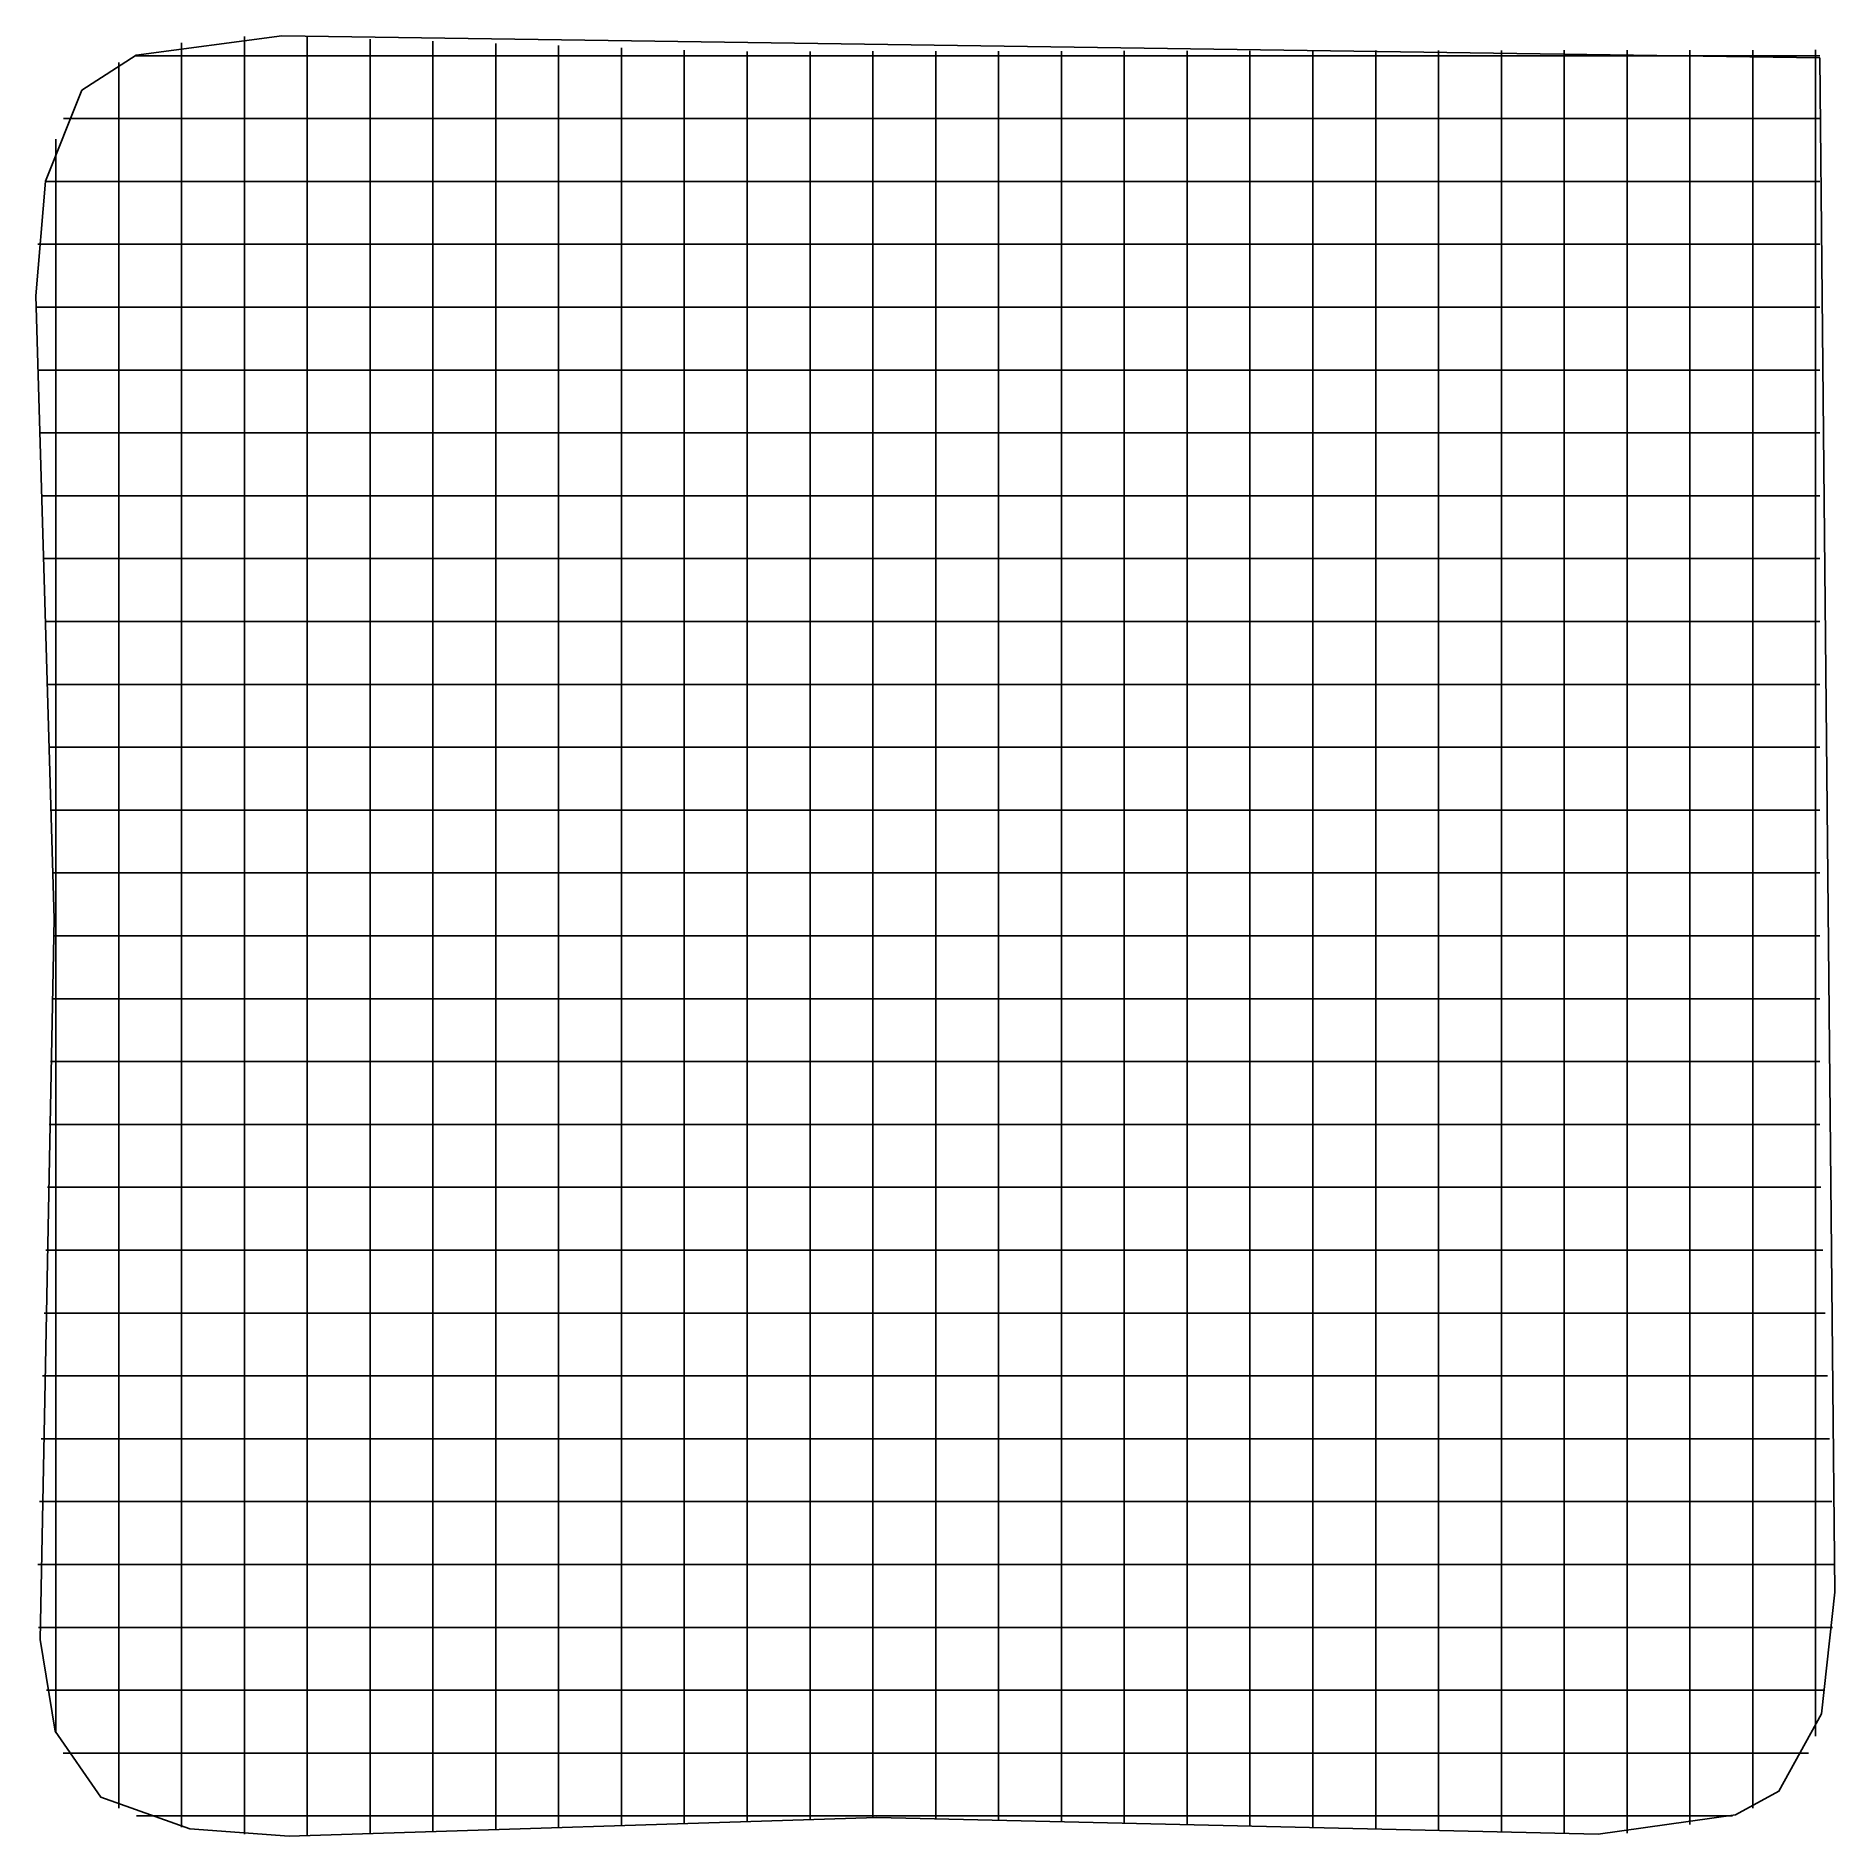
# Model space of a CAD drawing. Header units: metres. Extents: x 0.4 to 14.7, y 0.4 to 14.7.
import ezdxf

# ---------------------------------------------------------------- set-up
doc = ezdxf.new("R2010")
doc.units = ezdxf.units.M

msp = doc.modelspace()

# ---------------------------------------------------------------- linework, layer by layer
for p, q in [((1.593, 14.507), (1.593, 14.695)), ((2.093, 14.743), (2.093, 14.744)), ((2.093, 14.555), (2.093, 14.743)), ((2.593, 14.554), (2.593, 14.742)), ((3.093, 14.536), (3.093, 14.724)), ((3.593, 14.519), (3.593, 14.707)), ((4.093, 14.689), (4.093, 14.69)), ((4.093, 14.502), (4.093, 14.689)), ((4.593, 14.484), (4.593, 14.672)), ((5.093, 14.467), (5.093, 14.655)), ((5.593, 14.449), (5.593, 14.637)), ((6.093, 14.437), (6.093, 14.625)), ((6.593, 14.438), (6.593, 14.626)), ((7.093, 14.439), (7.093, 14.627)), ((7.593, 14.44), (7.593, 14.628)), ((8.093, 14.44), (8.093, 14.628)), ((8.593, 14.441), (8.593, 14.629)), ((9.093, 14.442), (9.093, 14.63)), ((9.593, 14.442), (9.593, 14.63)), ((10.093, 14.443), (10.093, 14.631)), ((10.593, 14.444), (10.593, 14.632)), ((11.093, 14.445), (11.093, 14.633)), ((11.593, 14.445), (11.593, 14.633)), ((12.093, 14.446), (12.093, 14.634)), ((12.593, 14.447), (12.593, 14.635)), ((13.093, 14.635), (13.093, 14.636)), ((13.093, 14.448), (13.093, 14.635)), ((13.593, 14.448), (13.593, 14.636)), ((14.093, 14.449), (14.093, 14.637)), ((14.593, 14.45), (14.593, 14.638)), ((1.093, 14.536), (1.093, 14.537)), ((1.093, 14.349), (1.093, 14.536)), ((1.221, 14.592), (1.409, 14.592)), ((1.221, 14.592), (1.409, 14.592)), ((1.409, 14.592), (1.598, 14.592)), ((1.593, 14.024), (1.593, 14.507)), ((1.598, 14.592), (1.71, 14.592)), ((1.71, 14.592), (2.649, 14.592)), ((2.093, 14.033), (2.093, 14.555)), ((2.593, 14.029), (2.593, 14.554)), ((2.649, 14.592), (3.21, 14.592)), ((3.093, 14.023), (3.093, 14.536)), ((3.21, 14.592), (3.398, 14.592)), ((3.398, 14.592), (3.51, 14.592)), ((3.51, 14.592), (4.449, 14.592)), ((3.593, 14.019), (3.593, 14.519)), ((4.093, 14.013), (4.093, 14.502)), ((4.449, 14.592), (5.01, 14.592)), ((4.593, 14.008), (4.593, 14.484)), ((5.01, 14.592), (5.198, 14.592)), ((5.093, 14.004), (5.093, 14.467)), ((5.198, 14.592), (5.31, 14.592)), ((5.31, 14.592), (5.841, 14.592)), ((5.841, 14.592), (6.028, 14.592)), ((6.028, 14.592), (6.59, 14.592)), ((6.59, 14.592), (7.528, 14.592)), ((7.528, 14.592), (7.641, 14.592)), ((7.641, 14.592), (7.828, 14.592)), ((7.828, 14.592), (8.39, 14.592)), ((8.39, 14.592), (9.328, 14.592)), ((9.328, 14.592), (9.441, 14.592)), ((9.441, 14.592), (9.628, 14.592)), ((9.628, 14.592), (10.19, 14.592)), ((10.19, 14.592), (11.128, 14.592)), ((11.128, 14.592), (11.241, 14.592)), ((11.241, 14.592), (11.428, 14.592)), ((11.428, 14.592), (11.99, 14.592)), ((11.99, 14.592), (12.928, 14.592)), ((12.928, 14.592), (13.041, 14.592)), ((13.041, 14.592), (13.228, 14.592)), ((13.228, 14.592), (13.79, 14.592)), ((13.79, 14.592), (14.514, 14.592)), ((14.514, 14.592), (14.626, 14.592)), ((1.093, 13.981), (1.093, 14.349)), ((5.593, 13.998), (5.593, 14.449)), ((6.093, 13.997), (6.093, 14.437)), ((6.593, 14.003), (6.593, 14.438)), ((7.093, 14.01), (7.093, 14.439)), ((7.593, 14.009), (7.593, 14.44)), ((8.093, 14.004), (8.093, 14.44)), ((8.593, 14), (8.593, 14.441)), ((9.093, 13.997), (9.093, 14.442)), ((9.593, 13.992), (9.593, 14.442)), ((10.093, 13.988), (10.093, 14.443)), ((10.593, 13.984), (10.593, 14.444)), ((11.093, 13.981), (11.093, 14.445)), ((11.593, 13.976), (11.593, 14.445)), ((12.093, 13.972), (12.093, 14.446)), ((12.593, 13.968), (12.593, 14.447)), ((13.093, 13.969), (13.093, 14.448)), ((13.593, 13.994), (13.593, 14.448)), ((14.093, 14.044), (14.093, 14.449)), ((14.593, 14.259), (14.593, 14.45)), ((14.593, 14.147), (14.593, 14.259)), ((0.654, 14.092), (0.842, 14.092)), ((0.654, 14.092), (0.842, 14.092)), ((0.842, 14.092), (1.243, 14.092)), ((1.243, 14.092), (2.182, 14.092)), ((2.093, 13.094), (2.093, 14.033)), ((2.182, 14.092), (2.294, 14.092)), ((2.294, 14.092), (2.482, 14.092)), ((2.482, 14.092), (3.043, 14.092)), ((3.043, 14.092), (3.982, 14.092)), ((3.982, 14.092), (4.094, 14.092)), ((4.094, 14.092), (4.282, 14.092)), ((4.282, 14.092), (4.843, 14.092)), ((4.843, 14.092), (5.782, 14.092)), ((5.782, 14.092), (5.894, 14.092)), ((5.894, 14.092), (6.082, 14.092)), ((6.082, 14.092), (6.643, 14.092)), ((6.643, 14.092), (7.582, 14.092)), ((7.582, 14.092), (7.694, 14.092)), ((7.694, 14.092), (7.882, 14.092)), ((7.882, 14.092), (8.443, 14.092)), ((8.443, 14.092), (9.382, 14.092)), ((9.382, 14.092), (9.494, 14.092)), ((9.494, 14.092), (9.682, 14.092)), ((9.682, 14.092), (10.243, 14.092)), ((10.243, 14.092), (11.182, 14.092)), ((11.182, 14.092), (11.294, 14.092)), ((11.294, 14.092), (11.482, 14.092)), ((11.482, 14.092), (12.043, 14.092)), ((12.043, 14.092), (12.982, 14.092)), ((12.982, 14.092), (13.094, 14.092)), ((13.094, 14.092), (13.282, 14.092)), ((13.282, 14.092), (13.843, 14.092)), ((13.843, 14.092), (14.514, 14.092)), ((14.093, 13.105), (14.093, 14.044)), ((14.514, 14.092), (14.626, 14.092)), ((14.593, 13.208), (14.593, 14.147)), ((0.593, 13.901), (0.593, 13.929)), ((0.593, 13.713), (0.593, 13.901)), ((1.093, 13.042), (1.093, 13.981)), ((1.593, 13.085), (1.593, 14.024)), ((2.593, 13.089), (2.593, 14.029)), ((3.093, 13.085), (3.093, 14.023)), ((3.593, 13.08), (3.593, 14.019)), ((4.093, 13.074), (4.093, 14.013)), ((4.593, 13.07), (4.593, 14.008)), ((5.093, 13.065), (5.093, 14.004)), ((5.593, 13.06), (5.593, 13.998)), ((6.093, 13.058), (6.093, 13.997)), ((6.593, 13.064), (6.593, 14.003)), ((7.093, 13.071), (7.093, 14.01)), ((7.593, 13.069), (7.593, 14.009)), ((8.093, 13.066), (8.093, 14.004)), ((8.593, 13.062), (8.593, 14)), ((9.093, 13.058), (9.093, 13.997)), ((9.593, 13.053), (9.593, 13.992)), ((10.093, 13.05), (10.093, 13.988)), ((10.593, 13.046), (10.593, 13.984)), ((11.093, 13.041), (11.093, 13.981)), ((11.593, 13.037), (11.593, 13.976)), ((12.093, 13.033), (12.093, 13.972)), ((12.593, 13.03), (12.593, 13.968)), ((13.093, 13.03), (13.093, 13.969)), ((13.593, 13.056), (13.593, 13.994)), ((0.593, 13.152), (0.593, 13.713)), ((0.511, 13.592), (0.699, 13.592)), ((0.511, 13.592), (0.699, 13.592)), ((0.699, 13.592), (1.153, 13.592)), ((1.153, 13.592), (2.092, 13.592)), ((2.092, 13.592), (2.204, 13.592)), ((2.204, 13.592), (2.392, 13.592)), ((2.392, 13.592), (2.953, 13.592)), ((2.953, 13.592), (3.892, 13.592)), ((3.892, 13.592), (4.004, 13.592)), ((4.004, 13.592), (4.192, 13.592)), ((4.192, 13.592), (4.753, 13.592)), ((4.753, 13.592), (5.692, 13.592)), ((5.692, 13.592), (5.804, 13.592)), ((5.804, 13.592), (5.992, 13.592)), ((5.992, 13.592), (6.553, 13.592)), ((6.553, 13.592), (7.492, 13.592)), ((7.492, 13.592), (7.604, 13.592)), ((7.604, 13.592), (7.792, 13.592)), ((7.792, 13.592), (8.353, 13.592)), ((8.353, 13.592), (9.292, 13.592)), ((9.292, 13.592), (9.404, 13.592)), ((9.404, 13.592), (9.592, 13.592)), ((9.592, 13.592), (10.153, 13.592)), ((10.153, 13.592), (11.092, 13.592)), ((11.092, 13.592), (11.204, 13.592)), ((11.204, 13.592), (11.392, 13.592)), ((11.392, 13.592), (11.953, 13.592)), ((11.953, 13.592), (12.892, 13.592)), ((12.892, 13.592), (13.004, 13.592)), ((13.004, 13.592), (13.192, 13.592)), ((13.192, 13.592), (13.753, 13.592)), ((13.753, 13.592), (14.514, 13.592)), ((14.514, 13.592), (14.626, 13.592)), ((14.593, 12.646), (14.593, 13.208)), ((0.451, 13.092), (0.639, 13.092)), ((0.451, 13.092), (0.639, 13.092)), ((0.593, 12.213), (0.593, 13.152)), ((0.639, 13.092), (1.116, 13.092)), ((1.093, 12.93), (1.093, 13.042)), ((1.116, 13.092), (2.055, 13.092)), ((1.593, 12.973), (1.593, 13.085)), ((2.055, 13.092), (2.167, 13.092)), ((2.093, 12.982), (2.093, 13.094)), ((2.167, 13.092), (2.355, 13.092)), ((2.355, 13.092), (2.916, 13.092)), ((2.593, 12.977), (2.593, 13.089)), ((2.916, 13.092), (3.855, 13.092)), ((3.093, 12.972), (3.093, 13.085)), ((3.593, 12.968), (3.593, 13.08)), ((3.855, 13.092), (3.967, 13.092)), ((3.967, 13.092), (4.155, 13.092)), ((4.093, 12.962), (4.093, 13.074)), ((4.155, 13.092), (4.716, 13.092)), ((4.593, 12.957), (4.593, 13.07)), ((4.716, 13.092), (5.655, 13.092)), ((5.093, 12.953), (5.093, 13.065)), ((5.593, 12.947), (5.593, 13.06)), ((5.655, 13.092), (5.767, 13.092)), ((5.767, 13.092), (5.955, 13.092)), ((5.955, 13.092), (6.516, 13.092)), ((6.093, 12.946), (6.093, 13.058)), ((6.516, 13.092), (7.455, 13.092)), ((6.593, 12.952), (6.593, 13.064)), ((7.093, 12.959), (7.093, 13.071)), ((7.455, 13.092), (7.567, 13.092)), ((7.567, 13.092), (7.755, 13.092)), ((7.593, 12.957), (7.593, 13.069)), ((7.755, 13.092), (8.316, 13.092)), ((8.093, 12.953), (8.093, 13.066)), ((8.316, 13.092), (9.255, 13.092)), ((8.593, 12.949), (8.593, 13.062)), ((9.093, 12.946), (9.093, 13.058)), ((9.255, 13.092), (9.367, 13.092)), ((9.367, 13.092), (9.555, 13.092)), ((9.555, 13.092), (10.116, 13.092)), ((9.593, 12.941), (9.593, 13.053)), ((10.093, 12.937), (10.093, 13.05)), ((10.116, 13.092), (11.055, 13.092)), ((10.593, 12.933), (10.593, 13.046)), ((11.055, 13.092), (11.167, 13.092)), ((11.093, 12.929), (11.093, 13.041)), ((11.167, 13.092), (11.355, 13.092)), ((11.355, 13.092), (11.916, 13.092)), ((11.593, 12.925), (11.593, 13.037)), ((11.916, 13.092), (12.855, 13.092)), ((12.093, 12.921), (12.093, 13.033)), ((12.593, 12.917), (12.593, 13.03)), ((12.855, 13.092), (12.967, 13.092)), ((12.967, 13.092), (13.155, 13.092)), ((13.093, 12.917), (13.093, 13.03)), ((13.155, 13.092), (13.716, 13.092)), ((13.593, 12.943), (13.593, 13.056)), ((13.716, 13.092), (14.514, 13.092)), ((14.093, 12.993), (14.093, 13.105)), ((14.514, 13.092), (14.626, 13.092)), ((1.093, 12.742), (1.093, 12.93)), ((1.593, 12.785), (1.593, 12.973)), ((2.093, 12.794), (2.093, 12.982)), ((2.593, 12.79), (2.593, 12.977)), ((3.093, 12.785), (3.093, 12.972)), ((3.593, 12.78), (3.593, 12.968)), ((4.093, 12.775), (4.093, 12.962)), ((4.593, 12.77), (4.593, 12.957)), ((5.093, 12.765), (5.093, 12.953)), ((5.593, 12.76), (5.593, 12.947)), ((6.093, 12.758), (6.093, 12.946)), ((6.593, 12.765), (6.593, 12.952)), ((7.093, 12.771), (7.093, 12.959)), ((7.593, 12.77), (7.593, 12.957)), ((8.093, 12.766), (8.093, 12.953)), ((8.593, 12.762), (8.593, 12.949)), ((9.093, 12.758), (9.093, 12.946)), ((9.593, 12.753), (9.593, 12.941)), ((10.093, 12.75), (10.093, 12.937)), ((10.593, 12.746), (10.593, 12.933)), ((11.093, 12.742), (11.093, 12.929)), ((11.593, 12.737), (11.593, 12.925)), ((12.093, 12.733), (12.093, 12.921)), ((12.593, 12.73), (12.593, 12.917)), ((13.093, 12.73), (13.093, 12.917)), ((13.593, 12.756), (13.593, 12.943)), ((14.093, 12.805), (14.093, 12.993)), ((1.093, 12.181), (1.093, 12.742)), ((1.593, 12.224), (1.593, 12.785)), ((2.093, 12.233), (2.093, 12.794)), ((2.593, 12.229), (2.593, 12.79)), ((3.093, 12.223), (3.093, 12.785)), ((3.593, 12.219), (3.593, 12.78)), ((4.093, 12.213), (4.093, 12.775)), ((4.593, 12.208), (4.593, 12.77)), ((5.093, 12.204), (5.093, 12.765)), ((5.593, 12.198), (5.593, 12.76)), ((6.093, 12.197), (6.093, 12.758)), ((6.593, 12.203), (6.593, 12.765)), ((7.093, 12.21), (7.093, 12.771)), ((7.593, 12.209), (7.593, 12.77)), ((8.093, 12.204), (8.093, 12.766)), ((8.593, 12.2), (8.593, 12.762)), ((9.093, 12.197), (9.093, 12.758)), ((9.593, 12.192), (9.593, 12.753)), ((10.093, 12.188), (10.093, 12.75)), ((10.593, 12.184), (10.593, 12.746)), ((11.093, 12.181), (11.093, 12.742)), ((13.593, 12.194), (13.593, 12.756)), ((14.093, 12.244), (14.093, 12.805)), ((11.593, 12.176), (11.593, 12.737)), ((12.093, 12.172), (12.093, 12.733)), ((12.593, 12.168), (12.593, 12.73)), ((13.093, 12.169), (13.093, 12.73)), ((14.593, 12.459), (14.593, 12.646)), ((0.438, 12.592), (0.626, 12.592)), ((0.438, 12.592), (0.626, 12.592)), ((0.626, 12.592), (1.108, 12.592)), ((1.108, 12.592), (2.046, 12.592)), ((2.046, 12.592), (2.159, 12.592)), ((2.159, 12.592), (2.346, 12.592)), ((2.346, 12.592), (2.908, 12.592)), ((2.908, 12.592), (3.846, 12.592)), ((3.846, 12.592), (3.959, 12.592)), ((3.959, 12.592), (4.146, 12.592)), ((4.146, 12.592), (4.708, 12.592)), ((4.708, 12.592), (5.646, 12.592)), ((5.646, 12.592), (5.759, 12.592)), ((5.759, 12.592), (5.946, 12.592)), ((5.946, 12.592), (6.508, 12.592)), ((6.508, 12.592), (7.446, 12.592)), ((7.446, 12.592), (7.559, 12.592)), ((7.559, 12.592), (7.746, 12.592)), ((7.746, 12.592), (8.308, 12.592)), ((8.308, 12.592), (9.246, 12.592)), ((9.246, 12.592), (9.359, 12.592)), ((9.359, 12.592), (9.546, 12.592)), ((9.546, 12.592), (10.108, 12.592)), ((10.108, 12.592), (11.046, 12.592)), ((11.046, 12.592), (11.159, 12.592)), ((11.159, 12.592), (11.346, 12.592)), ((11.346, 12.592), (11.908, 12.592)), ((11.908, 12.592), (12.846, 12.592)), ((12.846, 12.592), (12.959, 12.592)), ((12.959, 12.592), (13.146, 12.592)), ((13.146, 12.592), (13.708, 12.592)), ((13.708, 12.592), (14.514, 12.592)), ((14.514, 12.592), (14.626, 12.592)), ((14.593, 12.347), (14.593, 12.459)), ((14.593, 11.408), (14.593, 12.347)), ((0.593, 12.101), (0.593, 12.213)), ((1.093, 11.242), (1.093, 12.181)), ((1.593, 11.285), (1.593, 12.224)), ((2.093, 11.294), (2.093, 12.233)), ((2.593, 11.289), (2.593, 12.229)), ((3.093, 11.285), (3.093, 12.223)), ((3.593, 11.28), (3.593, 12.219)), ((4.093, 11.274), (4.093, 12.213)), ((4.593, 11.27), (4.593, 12.208)), ((5.093, 11.265), (5.093, 12.204)), ((5.593, 11.26), (5.593, 12.198)), ((6.093, 11.258), (6.093, 12.197)), ((6.593, 11.264), (6.593, 12.203)), ((7.093, 11.271), (7.093, 12.21)), ((7.593, 11.269), (7.593, 12.209)), ((8.093, 11.266), (8.093, 12.204)), ((8.593, 11.262), (8.593, 12.2)), ((9.093, 11.258), (9.093, 12.197)), ((9.593, 11.253), (9.593, 12.192)), ((10.093, 11.25), (10.093, 12.188)), ((10.593, 11.246), (10.593, 12.184)), ((11.093, 11.241), (11.093, 12.181)), ((11.593, 11.237), (11.593, 12.176)), ((12.093, 11.233), (12.093, 12.172)), ((13.093, 11.23), (13.093, 12.169)), ((13.593, 11.256), (13.593, 12.194)), ((14.093, 11.305), (14.093, 12.244)), ((0.453, 12.092), (0.641, 12.092)), ((0.453, 12.092), (0.641, 12.092)), ((0.593, 11.913), (0.593, 12.101)), ((0.641, 12.092), (1.117, 12.092)), ((1.117, 12.092), (2.056, 12.092)), ((2.056, 12.092), (2.168, 12.092)), ((2.168, 12.092), (2.356, 12.092)), ((2.356, 12.092), (2.917, 12.092)), ((2.917, 12.092), (3.856, 12.092)), ((3.856, 12.092), (3.968, 12.092)), ((3.968, 12.092), (4.156, 12.092)), ((4.156, 12.092), (4.717, 12.092)), ((4.717, 12.092), (5.656, 12.092)), ((5.656, 12.092), (5.768, 12.092)), ((5.768, 12.092), (5.956, 12.092)), ((5.956, 12.092), (6.517, 12.092)), ((6.517, 12.092), (7.456, 12.092)), ((7.456, 12.092), (7.568, 12.092)), ((7.568, 12.092), (7.756, 12.092)), ((7.756, 12.092), (8.317, 12.092)), ((8.317, 12.092), (9.256, 12.092)), ((9.256, 12.092), (9.368, 12.092)), ((9.368, 12.092), (9.556, 12.092)), ((9.556, 12.092), (10.117, 12.092)), ((10.117, 12.092), (11.056, 12.092)), ((11.056, 12.092), (11.168, 12.092)), ((11.168, 12.092), (11.356, 12.092)), ((11.356, 12.092), (11.917, 12.092)), ((11.917, 12.092), (12.856, 12.092)), ((12.593, 11.23), (12.593, 12.168)), ((12.856, 12.092), (12.968, 12.092)), ((12.968, 12.092), (13.156, 12.092)), ((13.156, 12.092), (13.717, 12.092)), ((13.717, 12.092), (14.514, 12.092)), ((14.514, 12.092), (14.626, 12.092)), ((0.593, 11.352), (0.593, 11.913)), ((0.468, 11.592), (0.656, 11.592)), ((0.468, 11.592), (0.656, 11.592)), ((0.656, 11.592), (1.126, 11.592)), ((1.126, 11.592), (2.065, 11.592)), ((2.065, 11.592), (2.177, 11.592)), ((2.177, 11.592), (2.365, 11.592)), ((2.365, 11.592), (2.926, 11.592)), ((2.926, 11.592), (3.865, 11.592)), ((3.865, 11.592), (3.977, 11.592)), ((3.977, 11.592), (4.165, 11.592)), ((4.165, 11.592), (4.726, 11.592)), ((4.726, 11.592), (5.665, 11.592)), ((5.665, 11.592), (5.777, 11.592)), ((5.777, 11.592), (5.965, 11.592)), ((5.965, 11.592), (6.526, 11.592)), ((6.526, 11.592), (7.465, 11.592)), ((7.465, 11.592), (7.577, 11.592)), ((7.577, 11.592), (7.765, 11.592)), ((7.765, 11.592), (8.326, 11.592)), ((8.326, 11.592), (9.265, 11.592)), ((9.265, 11.592), (9.377, 11.592)), ((9.377, 11.592), (9.565, 11.592)), ((9.565, 11.592), (10.126, 11.592)), ((10.126, 11.592), (11.065, 11.592)), ((11.065, 11.592), (11.177, 11.592)), ((11.177, 11.592), (11.365, 11.592)), ((11.365, 11.592), (11.926, 11.592)), ((11.926, 11.592), (12.865, 11.592)), ((12.865, 11.592), (12.977, 11.592)), ((12.977, 11.592), (13.165, 11.592)), ((13.165, 11.592), (13.726, 11.592)), ((13.726, 11.592), (14.514, 11.592)), ((14.514, 11.592), (14.626, 11.592)), ((0.593, 10.413), (0.593, 11.352)), ((14.593, 10.846), (14.593, 11.408)), ((1.093, 11.13), (1.093, 11.242)), ((1.593, 11.173), (1.593, 11.285)), ((1.593, 10.985), (1.593, 11.173)), ((2.093, 11.182), (2.093, 11.294)), ((2.093, 10.994), (2.093, 11.182)), ((2.593, 11.177), (2.593, 11.289)), ((2.593, 10.99), (2.593, 11.177)), ((3.093, 11.172), (3.093, 11.285)), ((3.093, 10.985), (3.093, 11.172)), ((3.593, 11.168), (3.593, 11.28)), ((3.593, 10.98), (3.593, 11.168)), ((4.093, 11.162), (4.093, 11.274)), ((4.593, 11.157), (4.593, 11.27)), ((5.093, 11.153), (5.093, 11.265)), ((5.593, 11.147), (5.593, 11.26)), ((6.093, 11.146), (6.093, 11.258)), ((6.593, 11.152), (6.593, 11.264)), ((7.093, 11.159), (7.093, 11.271)), ((7.593, 11.157), (7.593, 11.269)), ((8.093, 11.153), (8.093, 11.266)), ((8.593, 11.149), (8.593, 11.262)), ((9.093, 11.146), (9.093, 11.258)), ((9.593, 11.141), (9.593, 11.253)), ((10.093, 11.137), (10.093, 11.25)), ((10.593, 11.133), (10.593, 11.246)), ((11.093, 11.129), (11.093, 11.241)), ((11.593, 11.125), (11.593, 11.237)), ((12.093, 11.121), (12.093, 11.233)), ((12.593, 11.117), (12.593, 11.23)), ((13.093, 11.117), (13.093, 11.23)), ((13.593, 11.143), (13.593, 11.256)), ((14.093, 11.193), (14.093, 11.305)), ((14.093, 11.005), (14.093, 11.193)), ((0.484, 11.092), (0.672, 11.092)), ((0.484, 11.092), (0.672, 11.092)), ((0.672, 11.092), (1.136, 11.092)), ((1.093, 10.942), (1.093, 11.13)), ((1.136, 11.092), (2.075, 11.092)), ((2.075, 11.092), (2.187, 11.092)), ((2.187, 11.092), (2.375, 11.092)), ((2.375, 11.092), (2.936, 11.092)), ((2.936, 11.092), (3.875, 11.092)), ((3.875, 11.092), (3.987, 11.092)), ((3.987, 11.092), (4.175, 11.092)), ((4.093, 10.975), (4.093, 11.162)), ((4.175, 11.092), (4.736, 11.092)), ((4.593, 10.97), (4.593, 11.157)), ((4.736, 11.092), (5.675, 11.092)), ((5.093, 10.965), (5.093, 11.153)), ((5.593, 10.96), (5.593, 11.147)), ((5.675, 11.092), (5.787, 11.092)), ((5.787, 11.092), (5.975, 11.092)), ((5.975, 11.092), (6.536, 11.092)), ((6.093, 10.958), (6.093, 11.146)), ((6.536, 11.092), (7.475, 11.092)), ((6.593, 10.965), (6.593, 11.152)), ((7.093, 10.971), (7.093, 11.159)), ((7.475, 11.092), (7.587, 11.092)), ((7.587, 11.092), (7.775, 11.092)), ((7.593, 10.97), (7.593, 11.157)), ((7.775, 11.092), (8.336, 11.092)), ((8.093, 10.966), (8.093, 11.153)), ((8.336, 11.092), (9.275, 11.092)), ((8.593, 10.962), (8.593, 11.149)), ((9.093, 10.958), (9.093, 11.146)), ((9.275, 11.092), (9.387, 11.092)), ((9.387, 11.092), (9.575, 11.092)), ((9.575, 11.092), (10.136, 11.092)), ((9.593, 10.953), (9.593, 11.141)), ((10.093, 10.95), (10.093, 11.137)), ((10.136, 11.092), (11.075, 11.092)), ((10.593, 10.946), (10.593, 11.133)), ((11.075, 11.092), (11.187, 11.092)), ((11.093, 10.942), (11.093, 11.129)), ((11.187, 11.092), (11.375, 11.092)), ((11.375, 11.092), (11.936, 11.092)), ((11.593, 10.937), (11.593, 11.125)), ((11.936, 11.092), (12.875, 11.092)), ((12.093, 10.933), (12.093, 11.121)), ((12.593, 10.93), (12.593, 11.117)), ((12.875, 11.092), (12.987, 11.092)), ((12.987, 11.092), (13.175, 11.092)), ((13.093, 10.93), (13.093, 11.117)), ((13.175, 11.092), (13.736, 11.092)), ((13.593, 10.956), (13.593, 11.143)), ((13.736, 11.092), (14.514, 11.092)), ((14.514, 11.092), (14.626, 11.092)), ((1.093, 10.381), (1.093, 10.942)), ((1.593, 10.424), (1.593, 10.985)), ((2.093, 10.433), (2.093, 10.994)), ((2.593, 10.429), (2.593, 10.99)), ((3.093, 10.423), (3.093, 10.985)), ((3.593, 10.419), (3.593, 10.98)), ((4.093, 10.413), (4.093, 10.975)), ((4.593, 10.408), (4.593, 10.97)), ((5.093, 10.404), (5.093, 10.965)), ((5.593, 10.398), (5.593, 10.96)), ((6.093, 10.397), (6.093, 10.958)), ((6.593, 10.403), (6.593, 10.965)), ((7.093, 10.41), (7.093, 10.971)), ((7.593, 10.409), (7.593, 10.97)), ((8.093, 10.404), (8.093, 10.966)), ((8.593, 10.4), (8.593, 10.962)), ((9.093, 10.397), (9.093, 10.958)), ((9.593, 10.392), (9.593, 10.953)), ((10.093, 10.388), (10.093, 10.95)), ((10.593, 10.384), (10.593, 10.946)), ((11.093, 10.381), (11.093, 10.942)), ((11.593, 10.376), (11.593, 10.937)), ((12.093, 10.372), (12.093, 10.933)), ((12.593, 10.368), (12.593, 10.93)), ((13.093, 10.369), (13.093, 10.93)), ((13.593, 10.394), (13.593, 10.956)), ((14.093, 10.444), (14.093, 11.005)), ((14.593, 10.659), (14.593, 10.846)), ((14.593, 10.547), (14.593, 10.659)), ((0.499, 10.592), (0.687, 10.592)), ((0.499, 10.592), (0.687, 10.592)), ((0.687, 10.592), (1.146, 10.592)), ((1.146, 10.592), (2.085, 10.592)), ((2.085, 10.592), (2.197, 10.592)), ((2.197, 10.592), (2.385, 10.592)), ((2.385, 10.592), (2.946, 10.592)), ((2.946, 10.592), (3.885, 10.592)), ((3.885, 10.592), (3.997, 10.592)), ((3.997, 10.592), (4.185, 10.592)), ((4.185, 10.592), (4.746, 10.592)), ((4.746, 10.592), (5.685, 10.592)), ((5.685, 10.592), (5.797, 10.592)), ((5.797, 10.592), (5.985, 10.592)), ((5.985, 10.592), (6.546, 10.592)), ((6.546, 10.592), (7.485, 10.592)), ((7.485, 10.592), (7.597, 10.592)), ((7.597, 10.592), (7.785, 10.592)), ((7.785, 10.592), (8.346, 10.592)), ((8.346, 10.592), (9.285, 10.592)), ((9.285, 10.592), (9.397, 10.592)), ((9.397, 10.592), (9.585, 10.592)), ((9.585, 10.592), (10.146, 10.592)), ((10.146, 10.592), (11.085, 10.592)), ((11.085, 10.592), (11.197, 10.592)), ((11.197, 10.592), (11.385, 10.592)), ((11.385, 10.592), (11.946, 10.592)), ((11.946, 10.592), (12.885, 10.592)), ((12.885, 10.592), (12.997, 10.592)), ((12.997, 10.592), (13.185, 10.592)), ((13.185, 10.592), (13.746, 10.592)), ((13.746, 10.592), (14.514, 10.592)), ((14.514, 10.592), (14.626, 10.592)), ((14.593, 9.608), (14.593, 10.547)), ((0.593, 10.301), (0.593, 10.413)), ((1.093, 9.442), (1.093, 10.381)), ((1.593, 9.485), (1.593, 10.424)), ((2.093, 9.494), (2.093, 10.433)), ((2.593, 9.489), (2.593, 10.429)), ((3.093, 9.485), (3.093, 10.423)), ((3.593, 9.48), (3.593, 10.419)), ((4.093, 9.474), (4.093, 10.413)), ((4.593, 9.47), (4.593, 10.408)), ((5.093, 9.465), (5.093, 10.404)), ((5.593, 9.46), (5.593, 10.398)), ((6.093, 9.458), (6.093, 10.397)), ((6.593, 9.464), (6.593, 10.403)), ((7.093, 9.471), (7.093, 10.41)), ((7.593, 9.469), (7.593, 10.409)), ((8.093, 9.466), (8.093, 10.404)), ((8.593, 9.462), (8.593, 10.4)), ((9.093, 9.458), (9.093, 10.397)), ((9.593, 9.453), (9.593, 10.392)), ((10.093, 9.45), (10.093, 10.388)), ((10.593, 9.446), (10.593, 10.384)), ((11.093, 9.441), (11.093, 10.381)), ((11.593, 9.437), (11.593, 10.376)), ((12.093, 9.433), (12.093, 10.372)), ((12.593, 9.43), (12.593, 10.368)), ((13.093, 9.43), (13.093, 10.369)), ((13.593, 9.456), (13.593, 10.394)), ((14.093, 9.505), (14.093, 10.444)), ((0.593, 10.113), (0.593, 10.301)), ((0.514, 10.092), (0.702, 10.092)), ((0.514, 10.092), (0.702, 10.092)), ((0.593, 9.552), (0.593, 10.113)), ((0.702, 10.092), (1.155, 10.092)), ((1.155, 10.092), (2.094, 10.092)), ((2.094, 10.092), (2.206, 10.092)), ((2.206, 10.092), (2.394, 10.092)), ((2.394, 10.092), (2.955, 10.092)), ((2.955, 10.092), (3.894, 10.092)), ((3.894, 10.092), (4.006, 10.092)), ((4.006, 10.092), (4.194, 10.092)), ((4.194, 10.092), (4.755, 10.092)), ((4.755, 10.092), (5.694, 10.092)), ((5.694, 10.092), (5.806, 10.092)), ((5.806, 10.092), (5.994, 10.092)), ((5.994, 10.092), (6.555, 10.092)), ((6.555, 10.092), (7.494, 10.092)), ((7.494, 10.092), (7.606, 10.092)), ((7.606, 10.092), (7.794, 10.092)), ((7.794, 10.092), (8.355, 10.092)), ((8.355, 10.092), (9.294, 10.092)), ((9.294, 10.092), (9.406, 10.092)), ((9.406, 10.092), (9.594, 10.092)), ((9.594, 10.092), (10.155, 10.092)), ((10.155, 10.092), (11.094, 10.092)), ((11.094, 10.092), (11.206, 10.092)), ((11.206, 10.092), (11.394, 10.092)), ((11.394, 10.092), (11.955, 10.092)), ((11.955, 10.092), (12.894, 10.092)), ((12.894, 10.092), (13.006, 10.092)), ((13.006, 10.092), (13.194, 10.092)), ((13.194, 10.092), (13.755, 10.092)), ((13.755, 10.092), (14.514, 10.092)), ((14.514, 10.092), (14.626, 10.092)), ((0.529, 9.592), (0.717, 9.592)), ((0.529, 9.592), (0.717, 9.592)), ((0.717, 9.592), (1.165, 9.592)), ((1.165, 9.592), (2.104, 9.592)), ((2.104, 9.592), (2.216, 9.592)), ((2.216, 9.592), (2.403, 9.592)), ((2.403, 9.592), (2.965, 9.592)), ((2.965, 9.592), (3.904, 9.592)), ((3.904, 9.592), (4.016, 9.592)), ((4.016, 9.592), (4.203, 9.592)), ((4.203, 9.592), (4.765, 9.592)), ((4.765, 9.592), (5.704, 9.592)), ((5.704, 9.592), (5.816, 9.592)), ((5.816, 9.592), (6.003, 9.592)), ((6.003, 9.592), (6.565, 9.592)), ((6.565, 9.592), (7.504, 9.592)), ((7.504, 9.592), (7.616, 9.592)), ((7.616, 9.592), (7.803, 9.592)), ((7.803, 9.592), (8.365, 9.592)), ((8.365, 9.592), (9.304, 9.592)), ((9.304, 9.592), (9.416, 9.592)), ((9.416, 9.592), (9.603, 9.592)), ((9.603, 9.592), (10.165, 9.592)), ((10.165, 9.592), (11.104, 9.592)), ((11.104, 9.592), (11.216, 9.592)), ((11.216, 9.592), (11.403, 9.592)), ((11.403, 9.592), (11.965, 9.592)), ((11.965, 9.592), (12.904, 9.592)), ((12.904, 9.592), (13.016, 9.592)), ((13.016, 9.592), (13.203, 9.592)), ((13.203, 9.592), (13.765, 9.592)), ((13.765, 9.592), (14.514, 9.592)), ((14.514, 9.592), (14.626, 9.592)), ((14.593, 9.046), (14.593, 9.608)), ((0.593, 8.613), (0.593, 9.552)), ((1.593, 9.373), (1.593, 9.485)), ((2.093, 9.382), (2.093, 9.494)), ((2.593, 9.377), (2.593, 9.489)), ((3.093, 9.372), (3.093, 9.485)), ((3.593, 9.368), (3.593, 9.48)), ((4.093, 9.362), (4.093, 9.474)), ((4.593, 9.357), (4.593, 9.47)), ((5.093, 9.353), (5.093, 9.465)), ((5.593, 9.347), (5.593, 9.46)), ((6.093, 9.346), (6.093, 9.458)), ((6.593, 9.352), (6.593, 9.464)), ((7.093, 9.359), (7.093, 9.471)), ((7.593, 9.357), (7.593, 9.469)), ((8.093, 9.353), (8.093, 9.466)), ((8.593, 9.349), (8.593, 9.462)), ((9.093, 9.346), (9.093, 9.458)), ((9.593, 9.341), (9.593, 9.453)), ((10.093, 9.337), (10.093, 9.45)), ((13.593, 9.343), (13.593, 9.456)), ((14.093, 9.393), (14.093, 9.505)), ((1.093, 9.33), (1.093, 9.442)), ((1.093, 9.142), (1.093, 9.33)), ((1.593, 9.185), (1.593, 9.373)), ((2.093, 9.194), (2.093, 9.382)), ((2.593, 9.19), (2.593, 9.377)), ((3.093, 9.185), (3.093, 9.372)), ((3.593, 9.18), (3.593, 9.368)), ((4.093, 9.175), (4.093, 9.362)), ((4.593, 9.17), (4.593, 9.357)), ((5.093, 9.165), (5.093, 9.353)), ((5.593, 9.16), (5.593, 9.347)), ((6.093, 9.158), (6.093, 9.346)), ((6.593, 9.165), (6.593, 9.352)), ((7.093, 9.171), (7.093, 9.359)), ((7.593, 9.17), (7.593, 9.357)), ((8.093, 9.166), (8.093, 9.353)), ((8.593, 9.162), (8.593, 9.349)), ((9.093, 9.158), (9.093, 9.346)), ((9.593, 9.153), (9.593, 9.341)), ((10.093, 9.15), (10.093, 9.337)), ((10.593, 9.333), (10.593, 9.446)), ((10.593, 9.146), (10.593, 9.333)), ((11.093, 9.329), (11.093, 9.441)), ((11.093, 9.142), (11.093, 9.329)), ((11.593, 9.325), (11.593, 9.437)), ((11.593, 9.137), (11.593, 9.325)), ((12.093, 9.321), (12.093, 9.433)), ((12.093, 9.133), (12.093, 9.321)), ((12.593, 9.317), (12.593, 9.43)), ((12.593, 9.13), (12.593, 9.317)), ((13.093, 9.317), (13.093, 9.43)), ((13.093, 9.13), (13.093, 9.317)), ((13.593, 9.156), (13.593, 9.343)), ((14.093, 9.205), (14.093, 9.393)), ((1.593, 8.624), (1.593, 9.185)), ((2.093, 8.633), (2.093, 9.194)), ((2.593, 8.629), (2.593, 9.19)), ((3.093, 8.623), (3.093, 9.185)), ((3.593, 8.619), (3.593, 9.18)), ((4.093, 8.613), (4.093, 9.175)), ((4.593, 8.608), (4.593, 9.17)), ((5.093, 8.604), (5.093, 9.165)), ((6.593, 8.603), (6.593, 9.165)), ((7.093, 8.61), (7.093, 9.171)), ((7.593, 8.609), (7.593, 9.17)), ((8.093, 8.604), (8.093, 9.166)), ((14.093, 8.644), (14.093, 9.205)), ((0.545, 9.092), (0.733, 9.092)), ((0.545, 9.092), (0.733, 9.092)), ((0.733, 9.092), (1.175, 9.092)), ((1.093, 8.581), (1.093, 9.142)), ((1.175, 9.092), (2.113, 9.092)), ((2.113, 9.092), (2.226, 9.092)), ((2.226, 9.092), (2.413, 9.092)), ((2.413, 9.092), (2.975, 9.092)), ((2.975, 9.092), (3.913, 9.092)), ((3.913, 9.092), (4.026, 9.092)), ((4.026, 9.092), (4.213, 9.092)), ((4.213, 9.092), (4.775, 9.092)), ((4.775, 9.092), (5.713, 9.092)), ((5.593, 8.598), (5.593, 9.16)), ((5.713, 9.092), (5.826, 9.092)), ((5.826, 9.092), (6.013, 9.092)), ((6.013, 9.092), (6.575, 9.092)), ((6.093, 8.597), (6.093, 9.158)), ((6.575, 9.092), (7.513, 9.092)), ((7.513, 9.092), (7.626, 9.092)), ((7.626, 9.092), (7.813, 9.092)), ((7.813, 9.092), (8.375, 9.092)), ((8.375, 9.092), (9.313, 9.092)), ((8.593, 8.6), (8.593, 9.162)), ((9.093, 8.597), (9.093, 9.158)), ((9.313, 9.092), (9.426, 9.092)), ((9.426, 9.092), (9.613, 9.092)), ((9.593, 8.592), (9.593, 9.153)), ((9.613, 9.092), (10.175, 9.092)), ((10.093, 8.588), (10.093, 9.15)), ((10.175, 9.092), (11.113, 9.092)), ((10.593, 8.584), (10.593, 9.146)), ((11.093, 8.581), (11.093, 9.142)), ((11.113, 9.092), (11.226, 9.092)), ((11.226, 9.092), (11.413, 9.092)), ((11.413, 9.092), (11.975, 9.092)), ((11.593, 8.576), (11.593, 9.137)), ((11.975, 9.092), (12.913, 9.092)), ((12.093, 8.572), (12.093, 9.133)), ((12.593, 8.568), (12.593, 9.13)), ((12.913, 9.092), (13.026, 9.092)), ((13.026, 9.092), (13.213, 9.092)), ((13.093, 8.569), (13.093, 9.13)), ((13.213, 9.092), (13.775, 9.092)), ((13.593, 8.594), (13.593, 9.156)), ((13.775, 9.092), (14.514, 9.092)), ((14.514, 9.092), (14.626, 9.092)), ((14.593, 8.859), (14.593, 9.046)), ((14.593, 8.747), (14.593, 8.859)), ((14.593, 7.808), (14.593, 8.747)), ((0.56, 8.592), (0.748, 8.592)), ((0.56, 8.592), (0.748, 8.592)), ((0.593, 8.501), (0.593, 8.613)), ((0.748, 8.592), (1.184, 8.592)), ((1.184, 8.592), (2.123, 8.592)), ((1.593, 7.685), (1.593, 8.624)), ((2.093, 7.694), (2.093, 8.633)), ((2.123, 8.592), (2.235, 8.592)), ((2.235, 8.592), (2.423, 8.592)), ((2.423, 8.592), (2.984, 8.592)), ((2.593, 7.689), (2.593, 8.629)), ((2.984, 8.592), (3.923, 8.592)), ((3.093, 7.685), (3.093, 8.623)), ((3.593, 7.68), (3.593, 8.619)), ((3.923, 8.592), (4.035, 8.592)), ((4.035, 8.592), (4.223, 8.592)), ((4.093, 7.674), (4.093, 8.613)), ((4.223, 8.592), (4.784, 8.592)), ((4.593, 7.67), (4.593, 8.608)), ((4.784, 8.592), (5.723, 8.592)), ((5.093, 7.665), (5.093, 8.604)), ((5.593, 7.66), (5.593, 8.598)), ((5.723, 8.592), (5.835, 8.592)), ((5.835, 8.592), (6.023, 8.592)), ((6.023, 8.592), (6.584, 8.592)), ((6.093, 7.658), (6.093, 8.597)), ((6.584, 8.592), (7.523, 8.592)), ((6.593, 7.664), (6.593, 8.603)), ((7.093, 7.671), (7.093, 8.61)), ((7.523, 8.592), (7.635, 8.592)), ((7.593, 7.669), (7.593, 8.609)), ((7.635, 8.592), (7.823, 8.592)), ((7.823, 8.592), (8.384, 8.592)), ((8.093, 7.666), (8.093, 8.604)), ((8.384, 8.592), (9.323, 8.592)), ((8.593, 7.662), (8.593, 8.6)), ((9.093, 7.658), (9.093, 8.597)), ((9.323, 8.592), (9.435, 8.592)), ((9.435, 8.592), (9.623, 8.592)), ((9.593, 7.653), (9.593, 8.592)), ((9.623, 8.592), (10.184, 8.592)), ((10.184, 8.592), (11.123, 8.592)), ((11.123, 8.592), (11.235, 8.592)), ((11.235, 8.592), (11.423, 8.592)), ((11.423, 8.592), (11.984, 8.592)), ((11.984, 8.592), (12.923, 8.592)), ((12.923, 8.592), (13.035, 8.592)), ((13.035, 8.592), (13.223, 8.592)), ((13.223, 8.592), (13.784, 8.592)), ((13.593, 7.656), (13.593, 8.594)), ((13.784, 8.592), (14.514, 8.592)), ((14.093, 7.705), (14.093, 8.644)), ((14.514, 8.592), (14.626, 8.592)), ((0.593, 8.313), (0.593, 8.501)), ((1.093, 7.642), (1.093, 8.581)), ((10.093, 7.65), (10.093, 8.588)), ((10.593, 7.646), (10.593, 8.584)), ((11.093, 7.641), (11.093, 8.581)), ((11.593, 7.637), (11.593, 8.576)), ((12.093, 7.633), (12.093, 8.572)), ((12.593, 7.63), (12.593, 8.568)), ((13.093, 7.63), (13.093, 8.569)), ((0.593, 7.752), (0.593, 8.313)), ((0.575, 8.092), (0.763, 8.092)), ((0.575, 8.092), (0.763, 8.092)), ((0.763, 8.092), (1.193, 8.092)), ((1.193, 8.092), (2.133, 8.092)), ((2.133, 8.092), (2.245, 8.092)), ((2.245, 8.092), (2.432, 8.092)), ((2.432, 8.092), (2.993, 8.092)), ((2.993, 8.092), (3.933, 8.092)), ((3.933, 8.092), (4.045, 8.092)), ((4.045, 8.092), (4.232, 8.092)), ((4.232, 8.092), (4.793, 8.092)), ((4.793, 8.092), (5.733, 8.092)), ((5.733, 8.092), (5.845, 8.092)), ((5.845, 8.092), (6.032, 8.092)), ((6.032, 8.092), (6.593, 8.092)), ((6.593, 8.092), (7.533, 8.092)), ((7.533, 8.092), (7.645, 8.092)), ((7.645, 8.092), (7.832, 8.092)), ((7.832, 8.092), (8.393, 8.092)), ((8.393, 8.092), (9.333, 8.092)), ((9.333, 8.092), (9.445, 8.092)), ((9.445, 8.092), (9.632, 8.092)), ((9.632, 8.092), (10.193, 8.092)), ((10.193, 8.092), (11.133, 8.092)), ((11.133, 8.092), (11.245, 8.092)), ((11.245, 8.092), (11.432, 8.092)), ((11.432, 8.092), (11.993, 8.092)), ((11.993, 8.092), (12.933, 8.092)), ((12.933, 8.092), (13.045, 8.092)), ((13.045, 8.092), (13.232, 8.092)), ((13.232, 8.092), (13.793, 8.092)), ((13.793, 8.092), (14.514, 8.092)), ((14.514, 8.092), (14.626, 8.092)), ((0.593, 6.813), (0.593, 7.752)), ((14.593, 7.246), (14.593, 7.808)), ((0.576, 7.592), (0.577, 7.592)), ((0.576, 7.592), (0.577, 7.592)), ((0.577, 7.592), (0.764, 7.592)), ((0.764, 7.592), (1.194, 7.592)), ((1.093, 7.53), (1.093, 7.642)), ((1.194, 7.592), (2.133, 7.592)), ((1.593, 7.573), (1.593, 7.685)), ((2.093, 7.582), (2.093, 7.694)), ((2.133, 7.592), (2.246, 7.592)), ((2.246, 7.592), (2.433, 7.592)), ((2.433, 7.592), (2.994, 7.592)), ((2.593, 7.577), (2.593, 7.689)), ((2.994, 7.592), (3.933, 7.592)), ((3.093, 7.572), (3.093, 7.685)), ((3.593, 7.568), (3.593, 7.68)), ((3.933, 7.592), (4.046, 7.592)), ((4.046, 7.592), (4.233, 7.592)), ((4.093, 7.562), (4.093, 7.674)), ((4.233, 7.592), (4.794, 7.592)), ((4.593, 7.557), (4.593, 7.67)), ((4.794, 7.592), (5.733, 7.592)), ((5.093, 7.553), (5.093, 7.665)), ((5.593, 7.547), (5.593, 7.66)), ((5.733, 7.592), (5.846, 7.592)), ((5.846, 7.592), (6.033, 7.592)), ((6.033, 7.592), (6.594, 7.592)), ((6.093, 7.546), (6.093, 7.658)), ((6.593, 7.552), (6.593, 7.664)), ((6.594, 7.592), (7.533, 7.592)), ((7.093, 7.559), (7.093, 7.671)), ((7.533, 7.592), (7.646, 7.592)), ((7.593, 7.557), (7.593, 7.669)), ((7.646, 7.592), (7.833, 7.592)), ((7.833, 7.592), (8.394, 7.592)), ((8.093, 7.553), (8.093, 7.666)), ((8.394, 7.592), (9.333, 7.592)), ((8.593, 7.549), (8.593, 7.662)), ((9.093, 7.546), (9.093, 7.658)), ((9.333, 7.592), (9.446, 7.592)), ((9.446, 7.592), (9.633, 7.592)), ((9.593, 7.541), (9.593, 7.653)), ((9.633, 7.592), (10.194, 7.592)), ((10.093, 7.537), (10.093, 7.65)), ((10.194, 7.592), (11.133, 7.592)), ((10.593, 7.533), (10.593, 7.646)), ((11.093, 7.529), (11.093, 7.641)), ((11.133, 7.592), (11.246, 7.592)), ((11.246, 7.592), (11.433, 7.592)), ((11.433, 7.592), (11.994, 7.592)), ((11.593, 7.525), (11.593, 7.637)), ((11.994, 7.592), (12.933, 7.592)), ((12.093, 7.521), (12.093, 7.633)), ((12.593, 7.517), (12.593, 7.63)), ((12.933, 7.592), (13.046, 7.592)), ((13.046, 7.592), (13.233, 7.592)), ((13.093, 7.517), (13.093, 7.63)), ((13.233, 7.592), (13.794, 7.592)), ((13.593, 7.543), (13.593, 7.656)), ((13.794, 7.592), (14.514, 7.592)), ((14.093, 7.593), (14.093, 7.705)), ((14.093, 7.405), (14.093, 7.593)), ((14.514, 7.592), (14.626, 7.592)), ((1.093, 7.342), (1.093, 7.53)), ((1.593, 7.385), (1.593, 7.573)), ((2.093, 7.394), (2.093, 7.582)), ((2.593, 7.39), (2.593, 7.577)), ((3.093, 7.385), (3.093, 7.572)), ((3.593, 7.38), (3.593, 7.568)), ((4.093, 7.375), (4.093, 7.562)), ((4.593, 7.37), (4.593, 7.557)), ((5.093, 7.365), (5.093, 7.553)), ((5.593, 7.36), (5.593, 7.547)), ((6.093, 7.358), (6.093, 7.546)), ((6.593, 7.365), (6.593, 7.552)), ((7.093, 7.371), (7.093, 7.559)), ((7.593, 7.37), (7.593, 7.557)), ((8.093, 7.366), (8.093, 7.553)), ((8.593, 7.362), (8.593, 7.549)), ((9.093, 7.358), (9.093, 7.546)), ((9.593, 7.353), (9.593, 7.541)), ((10.093, 7.35), (10.093, 7.537)), ((10.593, 7.346), (10.593, 7.533)), ((11.093, 7.342), (11.093, 7.529)), ((11.593, 7.337), (11.593, 7.525)), ((12.093, 7.333), (12.093, 7.521)), ((12.593, 7.33), (12.593, 7.517)), ((13.093, 7.33), (13.093, 7.517)), ((13.593, 7.356), (13.593, 7.543)), ((1.093, 6.781), (1.093, 7.342)), ((1.593, 6.824), (1.593, 7.385)), ((2.093, 6.833), (2.093, 7.394)), ((2.593, 6.829), (2.593, 7.39)), ((3.093, 6.823), (3.093, 7.385)), ((3.593, 6.819), (3.593, 7.38)), ((4.093, 6.813), (4.093, 7.375)), ((4.593, 6.808), (4.593, 7.37)), ((5.093, 6.804), (5.093, 7.365)), ((5.593, 6.798), (5.593, 7.36)), ((6.093, 6.797), (6.093, 7.358)), ((6.593, 6.803), (6.593, 7.365)), ((7.093, 6.81), (7.093, 7.371)), ((7.593, 6.809), (7.593, 7.37)), ((8.093, 6.804), (8.093, 7.366)), ((8.593, 6.8), (8.593, 7.362)), ((9.093, 6.797), (9.093, 7.358)), ((9.593, 6.792), (9.593, 7.353)), ((10.093, 6.788), (10.093, 7.35)), ((10.593, 6.784), (10.593, 7.346)), ((11.093, 6.781), (11.093, 7.342)), ((11.593, 6.776), (11.593, 7.337)), ((12.093, 6.772), (12.093, 7.333)), ((12.593, 6.768), (12.593, 7.33)), ((13.093, 6.769), (13.093, 7.33)), ((13.593, 6.794), (13.593, 7.356)), ((14.093, 6.844), (14.093, 7.405)), ((14.593, 7.059), (14.593, 7.246)), ((0.564, 7.092), (0.752, 7.092)), ((0.564, 7.092), (0.752, 7.092)), ((0.752, 7.092), (1.187, 7.092)), ((1.187, 7.092), (2.125, 7.092)), ((2.125, 7.092), (2.238, 7.092)), ((2.238, 7.092), (2.425, 7.092)), ((2.425, 7.092), (2.987, 7.092)), ((2.987, 7.092), (3.925, 7.092)), ((3.925, 7.092), (4.038, 7.092)), ((4.038, 7.092), (4.225, 7.092)), ((4.225, 7.092), (4.787, 7.092)), ((4.787, 7.092), (5.725, 7.092)), ((5.725, 7.092), (5.838, 7.092)), ((5.838, 7.092), (6.025, 7.092)), ((6.025, 7.092), (6.587, 7.092)), ((6.587, 7.092), (7.525, 7.092)), ((7.525, 7.092), (7.638, 7.092)), ((7.638, 7.092), (7.825, 7.092)), ((7.825, 7.092), (8.387, 7.092)), ((8.387, 7.092), (9.325, 7.092)), ((9.325, 7.092), (9.438, 7.092)), ((9.438, 7.092), (9.625, 7.092)), ((9.625, 7.092), (10.187, 7.092)), ((10.187, 7.092), (11.125, 7.092)), ((11.125, 7.092), (11.238, 7.092)), ((11.238, 7.092), (11.425, 7.092)), ((11.425, 7.092), (11.987, 7.092)), ((11.987, 7.092), (12.925, 7.092)), ((12.925, 7.092), (13.038, 7.092)), ((13.038, 7.092), (13.225, 7.092)), ((13.225, 7.092), (13.787, 7.092)), ((13.787, 7.092), (14.514, 7.092)), ((14.514, 7.092), (14.626, 7.092)), ((14.593, 6.947), (14.593, 7.059)), ((14.593, 6.008), (14.593, 6.947)), ((0.593, 6.701), (0.593, 6.813)), ((1.093, 5.842), (1.093, 6.781)), ((1.593, 5.885), (1.593, 6.824)), ((2.093, 5.894), (2.093, 6.833)), ((2.593, 5.889), (2.593, 6.829)), ((3.093, 5.885), (3.093, 6.823)), ((3.593, 5.88), (3.593, 6.819)), ((4.093, 5.874), (4.093, 6.813)), ((4.593, 5.87), (4.593, 6.808)), ((5.093, 5.865), (5.093, 6.804)), ((5.593, 5.86), (5.593, 6.798)), ((6.093, 5.858), (6.093, 6.797)), ((6.593, 5.864), (6.593, 6.803)), ((7.093, 5.871), (7.093, 6.81)), ((7.593, 5.869), (7.593, 6.809)), ((8.093, 5.866), (8.093, 6.804)), ((8.593, 5.862), (8.593, 6.8)), ((9.093, 5.858), (9.093, 6.797)), ((9.593, 5.853), (9.593, 6.792)), ((10.093, 5.85), (10.093, 6.788)), ((10.593, 5.846), (10.593, 6.784)), ((11.093, 5.841), (11.093, 6.781)), ((11.593, 5.837), (11.593, 6.776)), ((12.093, 5.833), (12.093, 6.772)), ((12.593, 5.83), (12.593, 6.768)), ((13.093, 5.83), (13.093, 6.769)), ((13.593, 5.856), (13.593, 6.794)), ((14.093, 5.905), (14.093, 6.844)), ((0.551, 6.592), (0.739, 6.592)), ((0.551, 6.592), (0.739, 6.592)), ((0.593, 6.513), (0.593, 6.701)), ((0.739, 6.592), (1.178, 6.592)), ((1.178, 6.592), (2.117, 6.592)), ((2.117, 6.592), (2.229, 6.592)), ((2.229, 6.592), (2.417, 6.592)), ((2.417, 6.592), (2.978, 6.592)), ((2.978, 6.592), (3.917, 6.592)), ((3.917, 6.592), (4.029, 6.592)), ((4.029, 6.592), (4.217, 6.592)), ((4.217, 6.592), (4.778, 6.592)), ((4.778, 6.592), (5.717, 6.592)), ((5.717, 6.592), (5.829, 6.592)), ((5.829, 6.592), (6.017, 6.592)), ((6.017, 6.592), (6.578, 6.592)), ((6.578, 6.592), (7.517, 6.592)), ((7.517, 6.592), (7.629, 6.592)), ((7.629, 6.592), (7.817, 6.592)), ((7.817, 6.592), (8.378, 6.592)), ((8.378, 6.592), (9.317, 6.592)), ((9.317, 6.592), (9.429, 6.592)), ((9.429, 6.592), (9.617, 6.592)), ((9.617, 6.592), (10.178, 6.592)), ((10.178, 6.592), (11.117, 6.592)), ((11.117, 6.592), (11.229, 6.592)), ((11.229, 6.592), (11.417, 6.592)), ((11.417, 6.592), (11.978, 6.592)), ((11.978, 6.592), (12.917, 6.592)), ((12.917, 6.592), (13.029, 6.592)), ((13.029, 6.592), (13.217, 6.592)), ((13.217, 6.592), (13.778, 6.592)), ((13.778, 6.592), (14.514, 6.592)), ((14.514, 6.592), (14.626, 6.592)), ((0.593, 5.952), (0.593, 6.513)), ((0.539, 6.092), (0.727, 6.092)), ((0.539, 6.092), (0.727, 6.092)), ((0.727, 6.092), (1.171, 6.092)), ((1.171, 6.092), (2.11, 6.092)), ((2.11, 6.092), (2.222, 6.092)), ((2.222, 6.092), (2.41, 6.092)), ((2.41, 6.092), (2.971, 6.092)), ((2.971, 6.092), (3.91, 6.092)), ((3.91, 6.092), (4.022, 6.092)), ((4.022, 6.092), (4.21, 6.092)), ((4.21, 6.092), (4.771, 6.092)), ((4.771, 6.092), (5.71, 6.092)), ((5.71, 6.092), (5.822, 6.092)), ((5.822, 6.092), (6.01, 6.092)), ((6.01, 6.092), (6.571, 6.092)), ((6.571, 6.092), (7.51, 6.092)), ((7.51, 6.092), (7.622, 6.092)), ((7.622, 6.092), (7.81, 6.092)), ((7.81, 6.092), (8.371, 6.092)), ((8.371, 6.092), (9.31, 6.092)), ((9.31, 6.092), (9.422, 6.092)), ((9.422, 6.092), (9.61, 6.092)), ((9.61, 6.092), (10.171, 6.092)), ((10.171, 6.092), (11.11, 6.092)), ((11.11, 6.092), (11.222, 6.092)), ((11.222, 6.092), (11.41, 6.092)), ((11.41, 6.092), (11.971, 6.092)), ((11.971, 6.092), (12.91, 6.092)), ((12.91, 6.092), (13.022, 6.092)), ((13.022, 6.092), (13.21, 6.092)), ((13.21, 6.092), (13.771, 6.092)), ((13.771, 6.092), (14.514, 6.092)), ((14.514, 6.092), (14.626, 6.092)), ((0.593, 5.013), (0.593, 5.952)), ((1.593, 5.773), (1.593, 5.885)), ((2.093, 5.782), (2.093, 5.894)), ((2.593, 5.777), (2.593, 5.889)), ((3.093, 5.772), (3.093, 5.885)), ((3.593, 5.768), (3.593, 5.88)), ((4.093, 5.762), (4.093, 5.874)), ((7.093, 5.759), (7.093, 5.871)), ((14.093, 5.793), (14.093, 5.905)), ((14.593, 5.446), (14.593, 6.008)), ((1.093, 5.73), (1.093, 5.842)), ((1.093, 5.542), (1.093, 5.73)), ((1.593, 5.585), (1.593, 5.773)), ((2.093, 5.594), (2.093, 5.782)), ((2.593, 5.59), (2.593, 5.777)), ((3.093, 5.585), (3.093, 5.772)), ((3.593, 5.58), (3.593, 5.768)), ((4.093, 5.575), (4.093, 5.762)), ((4.593, 5.757), (4.593, 5.87)), ((4.593, 5.57), (4.593, 5.757)), ((5.093, 5.753), (5.093, 5.865)), ((5.093, 5.565), (5.093, 5.753)), ((5.593, 5.747), (5.593, 5.86)), ((5.593, 5.56), (5.593, 5.747)), ((6.093, 5.746), (6.093, 5.858)), ((6.093, 5.558), (6.093, 5.746)), ((6.593, 5.752), (6.593, 5.864)), ((6.593, 5.565), (6.593, 5.752)), ((7.093, 5.571), (7.093, 5.759)), ((7.593, 5.757), (7.593, 5.869)), ((7.593, 5.57), (7.593, 5.757)), ((8.093, 5.753), (8.093, 5.866)), ((8.093, 5.566), (8.093, 5.753)), ((8.593, 5.749), (8.593, 5.862)), ((8.593, 5.562), (8.593, 5.749)), ((9.093, 5.746), (9.093, 5.858)), ((9.093, 5.558), (9.093, 5.746)), ((9.593, 5.741), (9.593, 5.853)), ((9.593, 5.553), (9.593, 5.741)), ((10.093, 5.737), (10.093, 5.85)), ((10.093, 5.55), (10.093, 5.737)), ((10.593, 5.733), (10.593, 5.846)), ((10.593, 5.546), (10.593, 5.733)), ((11.093, 5.729), (11.093, 5.841)), ((11.093, 5.542), (11.093, 5.729)), ((11.593, 5.725), (11.593, 5.837)), ((12.093, 5.721), (12.093, 5.833)), ((12.593, 5.717), (12.593, 5.83)), ((13.093, 5.717), (13.093, 5.83)), ((13.593, 5.743), (13.593, 5.856)), ((13.593, 5.556), (13.593, 5.743)), ((14.093, 5.605), (14.093, 5.793)), ((0.526, 5.592), (0.714, 5.592)), ((0.526, 5.592), (0.714, 5.592)), ((0.714, 5.592), (1.166, 5.592)), ((1.166, 5.592), (2.104, 5.592)), ((1.593, 5.024), (1.593, 5.585)), ((2.093, 5.033), (2.093, 5.594)), ((2.104, 5.592), (2.217, 5.592)), ((2.217, 5.592), (2.404, 5.592)), ((2.404, 5.592), (2.966, 5.592)), ((2.593, 5.029), (2.593, 5.59)), ((2.966, 5.592), (3.904, 5.592)), ((3.093, 5.023), (3.093, 5.585)), ((3.904, 5.592), (4.017, 5.592)), ((4.017, 5.592), (4.204, 5.592)), ((4.204, 5.592), (4.766, 5.592)), ((4.766, 5.592), (5.704, 5.592)), ((5.704, 5.592), (5.817, 5.592)), ((5.817, 5.592), (6.004, 5.592)), ((6.004, 5.592), (6.566, 5.592)), ((6.566, 5.592), (7.504, 5.592)), ((7.504, 5.592), (7.617, 5.592)), ((7.617, 5.592), (7.804, 5.592)), ((7.804, 5.592), (8.366, 5.592)), ((8.366, 5.592), (9.304, 5.592)), ((9.304, 5.592), (9.417, 5.592)), ((9.417, 5.592), (9.604, 5.592)), ((9.604, 5.592), (10.166, 5.592)), ((10.166, 5.592), (11.104, 5.592)), ((11.104, 5.592), (11.217, 5.592)), ((11.217, 5.592), (11.404, 5.592)), ((11.404, 5.592), (11.966, 5.592)), ((11.593, 5.537), (11.593, 5.725)), ((11.966, 5.592), (12.904, 5.592)), ((12.093, 5.533), (12.093, 5.721)), ((12.593, 5.53), (12.593, 5.717)), ((12.904, 5.592), (13.017, 5.592)), ((13.017, 5.592), (13.204, 5.592)), ((13.093, 5.53), (13.093, 5.717)), ((13.204, 5.592), (13.766, 5.592)), ((13.766, 5.592), (14.522, 5.592)), ((14.093, 5.044), (14.093, 5.605)), ((14.522, 5.592), (14.634, 5.592)), ((1.093, 4.981), (1.093, 5.542)), ((3.593, 5.019), (3.593, 5.58)), ((4.093, 5.013), (4.093, 5.575)), ((4.593, 5.008), (4.593, 5.57)), ((5.093, 5.004), (5.093, 5.565)), ((5.593, 4.998), (5.593, 5.56)), ((6.093, 4.997), (6.093, 5.558)), ((6.593, 5.003), (6.593, 5.565)), ((7.093, 5.01), (7.093, 5.571)), ((7.593, 5.009), (7.593, 5.57)), ((8.093, 5.004), (8.093, 5.566)), ((8.593, 5), (8.593, 5.562)), ((9.093, 4.997), (9.093, 5.558)), ((9.593, 4.992), (9.593, 5.553)), ((10.093, 4.988), (10.093, 5.55)), ((10.593, 4.984), (10.593, 5.546)), ((11.093, 4.981), (11.093, 5.542)), ((11.593, 4.976), (11.593, 5.537)), ((12.093, 4.972), (12.093, 5.533)), ((12.593, 4.968), (12.593, 5.53)), ((13.093, 4.969), (13.093, 5.53)), ((13.593, 4.994), (13.593, 5.556)), ((14.593, 5.259), (14.593, 5.446)), ((14.593, 5.147), (14.593, 5.259)), ((0.513, 5.092), (0.701, 5.092)), ((0.513, 5.092), (0.701, 5.092)), ((0.593, 4.901), (0.593, 5.013)), ((0.701, 5.092), (1.164, 5.092)), ((1.164, 5.092), (2.103, 5.092)), ((1.593, 4.085), (1.593, 5.024)), ((2.093, 4.094), (2.093, 5.033)), ((2.103, 5.092), (2.216, 5.092)), ((2.216, 5.092), (2.403, 5.092)), ((2.403, 5.092), (2.964, 5.092)), ((2.593, 4.089), (2.593, 5.029)), ((2.964, 5.092), (3.903, 5.092)), ((3.093, 4.085), (3.093, 5.023)), ((3.593, 4.08), (3.593, 5.019)), ((3.903, 5.092), (4.016, 5.092)), ((4.016, 5.092), (4.203, 5.092)), ((4.093, 4.074), (4.093, 5.013)), ((4.203, 5.092), (4.764, 5.092)), ((4.764, 5.092), (5.703, 5.092)), ((5.703, 5.092), (5.816, 5.092)), ((5.816, 5.092), (6.003, 5.092)), ((6.003, 5.092), (6.564, 5.092)), ((6.564, 5.092), (7.503, 5.092)), ((7.503, 5.092), (7.616, 5.092)), ((7.616, 5.092), (7.803, 5.092)), ((7.803, 5.092), (8.364, 5.092)), ((8.364, 5.092), (9.303, 5.092)), ((9.303, 5.092), (9.416, 5.092)), ((9.416, 5.092), (9.603, 5.092)), ((9.603, 5.092), (10.164, 5.092)), ((10.164, 5.092), (11.103, 5.092)), ((11.103, 5.092), (11.216, 5.092)), ((11.216, 5.092), (11.403, 5.092)), ((11.403, 5.092), (11.964, 5.092)), ((11.964, 5.092), (12.903, 5.092)), ((12.903, 5.092), (13.016, 5.092)), ((13.016, 5.092), (13.203, 5.092)), ((13.203, 5.092), (13.764, 5.092)), ((13.764, 5.092), (14.539, 5.092)), ((14.093, 4.105), (14.093, 5.044)), ((14.539, 5.092), (14.651, 5.092)), ((14.593, 4.208), (14.593, 5.147)), ((0.593, 4.713), (0.593, 4.901)), ((1.093, 4.042), (1.093, 4.981)), ((4.593, 4.07), (4.593, 5.008)), ((5.093, 4.065), (5.093, 5.004)), ((5.593, 4.06), (5.593, 4.998)), ((6.093, 4.058), (6.093, 4.997)), ((6.593, 4.064), (6.593, 5.003)), ((7.093, 4.071), (7.093, 5.01)), ((7.593, 4.069), (7.593, 5.009)), ((8.093, 4.066), (8.093, 5.004)), ((8.593, 4.062), (8.593, 5)), ((9.093, 4.058), (9.093, 4.997)), ((9.593, 4.053), (9.593, 4.992)), ((10.093, 4.05), (10.093, 4.988)), ((10.593, 4.046), (10.593, 4.984)), ((11.093, 4.041), (11.093, 4.981)), ((11.593, 4.037), (11.593, 4.976)), ((12.093, 4.033), (12.093, 4.972)), ((12.593, 4.03), (12.593, 4.968)), ((13.093, 4.03), (13.093, 4.969)), ((13.593, 4.056), (13.593, 4.994)), ((0.501, 4.592), (0.689, 4.592)), ((0.501, 4.592), (0.689, 4.592)), ((0.593, 4.152), (0.593, 4.713)), ((0.689, 4.592), (1.163, 4.592)), ((1.163, 4.592), (2.102, 4.592)), ((2.102, 4.592), (2.214, 4.592)), ((2.214, 4.592), (2.402, 4.592)), ((2.402, 4.592), (2.963, 4.592)), ((2.963, 4.592), (3.902, 4.592)), ((3.902, 4.592), (4.014, 4.592)), ((4.014, 4.592), (4.202, 4.592)), ((4.202, 4.592), (4.763, 4.592)), ((4.763, 4.592), (5.702, 4.592)), ((5.702, 4.592), (5.814, 4.592)), ((5.814, 4.592), (6.002, 4.592)), ((6.002, 4.592), (6.563, 4.592)), ((6.563, 4.592), (7.502, 4.592)), ((7.502, 4.592), (7.614, 4.592)), ((7.614, 4.592), (7.802, 4.592)), ((7.802, 4.592), (8.363, 4.592)), ((8.363, 4.592), (9.302, 4.592)), ((9.302, 4.592), (9.414, 4.592)), ((9.414, 4.592), (9.602, 4.592)), ((9.602, 4.592), (10.163, 4.592)), ((10.163, 4.592), (11.102, 4.592)), ((11.102, 4.592), (11.214, 4.592)), ((11.214, 4.592), (11.402, 4.592)), ((11.402, 4.592), (11.963, 4.592)), ((11.963, 4.592), (12.902, 4.592)), ((12.902, 4.592), (13.014, 4.592)), ((13.014, 4.592), (13.202, 4.592)), ((13.202, 4.592), (13.763, 4.592)), ((13.763, 4.592), (14.557, 4.592)), ((14.557, 4.592), (14.669, 4.592)), ((0.593, 3.213), (0.593, 4.152)), ((14.593, 3.646), (14.593, 4.208)), ((0.488, 4.092), (0.676, 4.092)), ((0.488, 4.092), (0.676, 4.092)), ((0.676, 4.092), (1.162, 4.092)), ((1.093, 3.93), (1.093, 4.042)), ((1.162, 4.092), (2.101, 4.092)), ((1.593, 3.973), (1.593, 4.085)), ((2.093, 3.982), (2.093, 4.094)), ((2.101, 4.092), (2.212, 4.092)), ((2.212, 4.092), (2.4, 4.092)), ((2.4, 4.092), (2.962, 4.092)), ((2.593, 3.977), (2.593, 4.089)), ((2.962, 4.092), (3.901, 4.092)), ((3.093, 3.972), (3.093, 4.085)), ((3.593, 3.968), (3.593, 4.08)), ((3.901, 4.092), (4.012, 4.092)), ((4.012, 4.092), (4.2, 4.092)), ((4.093, 3.962), (4.093, 4.074)), ((4.2, 4.092), (4.762, 4.092)), ((4.593, 3.957), (4.593, 4.07)), ((4.762, 4.092), (5.701, 4.092)), ((5.093, 3.953), (5.093, 4.065)), ((5.593, 3.947), (5.593, 4.06)), ((5.701, 4.092), (5.812, 4.092)), ((5.812, 4.092), (6, 4.092)), ((6, 4.092), (6.562, 4.092)), ((6.093, 3.946), (6.093, 4.058)), ((6.562, 4.092), (7.501, 4.092)), ((6.593, 3.952), (6.593, 4.064)), ((7.093, 3.959), (7.093, 4.071)), ((7.501, 4.092), (7.612, 4.092)), ((7.593, 3.957), (7.593, 4.069)), ((7.612, 4.092), (7.8, 4.092)), ((7.8, 4.092), (8.362, 4.092)), ((8.093, 3.953), (8.093, 4.066)), ((8.362, 4.092), (9.301, 4.092)), ((8.593, 3.949), (8.593, 4.062)), ((9.093, 3.946), (9.093, 4.058)), ((9.301, 4.092), (9.412, 4.092)), ((9.412, 4.092), (9.6, 4.092)), ((9.593, 3.941), (9.593, 4.053)), ((9.6, 4.092), (10.162, 4.092)), ((10.093, 3.937), (10.093, 4.05)), ((10.162, 4.092), (11.101, 4.092)), ((10.593, 3.933), (10.593, 4.046)), ((11.093, 3.929), (11.093, 4.041)), ((11.101, 4.092), (11.212, 4.092)), ((11.212, 4.092), (11.4, 4.092)), ((11.4, 4.092), (11.962, 4.092)), ((11.593, 3.925), (11.593, 4.037)), ((11.962, 4.092), (12.901, 4.092)), ((12.093, 3.921), (12.093, 4.033)), ((12.593, 3.917), (12.593, 4.03)), ((12.901, 4.092), (13.012, 4.092)), ((13.012, 4.092), (13.2, 4.092)), ((13.093, 3.917), (13.093, 4.03)), ((13.2, 4.092), (13.762, 4.092)), ((13.593, 3.943), (13.593, 4.056)), ((13.762, 4.092), (14.575, 4.092)), ((14.093, 3.993), (14.093, 4.105)), ((14.575, 4.092), (14.687, 4.092)), ((1.093, 3.742), (1.093, 3.93)), ((1.593, 3.785), (1.593, 3.973)), ((2.093, 3.794), (2.093, 3.982)), ((2.593, 3.79), (2.593, 3.977)), ((3.093, 3.785), (3.093, 3.972)), ((3.593, 3.78), (3.593, 3.968)), ((4.093, 3.775), (4.093, 3.962)), ((4.593, 3.77), (4.593, 3.957)), ((5.093, 3.765), (5.093, 3.953)), ((5.593, 3.76), (5.593, 3.947)), ((6.093, 3.758), (6.093, 3.946)), ((6.593, 3.765), (6.593, 3.952)), ((7.093, 3.771), (7.093, 3.959)), ((7.593, 3.77), (7.593, 3.957)), ((8.093, 3.766), (8.093, 3.953)), ((8.593, 3.762), (8.593, 3.949)), ((9.093, 3.758), (9.093, 3.946)), ((9.593, 3.753), (9.593, 3.941)), ((10.093, 3.75), (10.093, 3.937)), ((10.593, 3.746), (10.593, 3.933)), ((11.093, 3.742), (11.093, 3.929)), ((11.593, 3.737), (11.593, 3.925)), ((12.093, 3.733), (12.093, 3.921)), ((12.593, 3.73), (12.593, 3.917)), ((13.093, 3.73), (13.093, 3.917)), ((13.593, 3.756), (13.593, 3.943)), ((14.093, 3.805), (14.093, 3.993)), ((1.093, 3.181), (1.093, 3.742)), ((1.593, 3.224), (1.593, 3.785)), ((2.093, 3.233), (2.093, 3.794)), ((2.593, 3.229), (2.593, 3.79)), ((3.093, 3.223), (3.093, 3.785)), ((3.593, 3.219), (3.593, 3.78)), ((4.093, 3.213), (4.093, 3.775)), ((4.593, 3.208), (4.593, 3.77)), ((5.093, 3.204), (5.093, 3.765)), ((5.593, 3.198), (5.593, 3.76)), ((6.093, 3.197), (6.093, 3.758)), ((6.593, 3.203), (6.593, 3.765)), ((7.093, 3.21), (7.093, 3.771)), ((7.593, 3.209), (7.593, 3.77)), ((8.093, 3.204), (8.093, 3.766)), ((8.593, 3.2), (8.593, 3.762)), ((9.093, 3.197), (9.093, 3.758)), ((9.593, 3.192), (9.593, 3.753)), ((10.093, 3.188), (10.093, 3.75)), ((10.593, 3.184), (10.593, 3.746)), ((11.093, 3.181), (11.093, 3.742)), ((11.593, 3.176), (11.593, 3.737)), ((12.093, 3.172), (12.093, 3.733)), ((12.593, 3.168), (12.593, 3.73)), ((13.093, 3.169), (13.093, 3.73)), ((13.593, 3.194), (13.593, 3.756)), ((14.093, 3.244), (14.093, 3.805)), ((0.476, 3.592), (0.664, 3.592)), ((0.476, 3.592), (0.664, 3.592)), ((0.664, 3.592), (1.161, 3.592)), ((1.161, 3.592), (2.099, 3.592)), ((2.099, 3.592), (2.212, 3.592)), ((2.212, 3.592), (2.399, 3.592)), ((2.399, 3.592), (2.961, 3.592)), ((2.961, 3.592), (3.899, 3.592)), ((3.899, 3.592), (4.012, 3.592)), ((4.012, 3.592), (4.199, 3.592)), ((4.199, 3.592), (4.761, 3.592)), ((4.761, 3.592), (5.699, 3.592)), ((5.699, 3.592), (5.812, 3.592)), ((5.812, 3.592), (5.999, 3.592)), ((5.999, 3.592), (6.561, 3.592)), ((6.561, 3.592), (7.499, 3.592)), ((7.499, 3.592), (7.612, 3.592)), ((7.612, 3.592), (7.799, 3.592)), ((7.799, 3.592), (8.361, 3.592)), ((8.361, 3.592), (9.299, 3.592)), ((9.299, 3.592), (9.412, 3.592)), ((9.412, 3.592), (9.599, 3.592)), ((9.599, 3.592), (10.161, 3.592)), ((10.161, 3.592), (11.099, 3.592)), ((11.099, 3.592), (11.212, 3.592)), ((11.212, 3.592), (11.399, 3.592)), ((11.399, 3.592), (11.961, 3.592)), ((11.961, 3.592), (12.899, 3.592)), ((12.899, 3.592), (13.012, 3.592)), ((13.012, 3.592), (13.199, 3.592)), ((13.199, 3.592), (13.761, 3.592)), ((13.761, 3.592), (14.592, 3.592)), ((14.592, 3.592), (14.704, 3.592)), ((14.593, 3.459), (14.593, 3.646)), ((14.593, 3.347), (14.593, 3.459)), ((14.593, 2.408), (14.593, 3.347)), ((0.593, 3.101), (0.593, 3.213)), ((1.093, 2.242), (1.093, 3.181)), ((1.593, 2.285), (1.593, 3.224)), ((2.093, 2.294), (2.093, 3.233)), ((2.593, 2.289), (2.593, 3.229)), ((3.093, 2.285), (3.093, 3.223)), ((3.593, 2.28), (3.593, 3.219)), ((4.093, 2.274), (4.093, 3.213)), ((4.593, 2.27), (4.593, 3.208)), ((5.093, 2.265), (5.093, 3.204)), ((5.593, 2.26), (5.593, 3.198)), ((6.093, 2.258), (6.093, 3.197)), ((6.593, 2.264), (6.593, 3.203)), ((7.093, 2.271), (7.093, 3.21)), ((7.593, 2.269), (7.593, 3.209)), ((8.093, 2.266), (8.093, 3.204)), ((8.593, 2.262), (8.593, 3.2)), ((9.093, 2.258), (9.093, 3.197)), ((9.593, 2.253), (9.593, 3.192)), ((10.093, 2.25), (10.093, 3.188)), ((10.593, 2.246), (10.593, 3.184)), ((11.093, 2.241), (11.093, 3.181)), ((11.593, 2.237), (11.593, 3.176)), ((12.093, 2.233), (12.093, 3.172)), ((12.593, 2.23), (12.593, 3.168)), ((13.093, 2.23), (13.093, 3.169)), ((13.593, 2.256), (13.593, 3.194)), ((14.093, 2.305), (14.093, 3.244)), ((0.463, 3.092), (0.651, 3.092)), ((0.463, 3.092), (0.651, 3.092)), ((0.593, 2.913), (0.593, 3.101)), ((0.651, 3.092), (1.159, 3.092)), ((1.159, 3.092), (2.098, 3.092)), ((2.098, 3.092), (2.21, 3.092)), ((2.21, 3.092), (2.398, 3.092)), ((2.398, 3.092), (2.959, 3.092)), ((2.959, 3.092), (3.898, 3.092)), ((3.898, 3.092), (4.01, 3.092)), ((4.01, 3.092), (4.198, 3.092)), ((4.198, 3.092), (4.759, 3.092)), ((4.759, 3.092), (5.698, 3.092)), ((5.698, 3.092), (5.81, 3.092)), ((5.81, 3.092), (5.998, 3.092)), ((5.998, 3.092), (6.559, 3.092)), ((6.559, 3.092), (7.498, 3.092)), ((7.498, 3.092), (7.61, 3.092)), ((7.61, 3.092), (7.798, 3.092)), ((7.798, 3.092), (8.359, 3.092)), ((8.359, 3.092), (9.298, 3.092)), ((9.298, 3.092), (9.41, 3.092)), ((9.41, 3.092), (9.598, 3.092)), ((9.598, 3.092), (10.159, 3.092)), ((10.159, 3.092), (11.098, 3.092)), ((11.098, 3.092), (11.21, 3.092)), ((11.21, 3.092), (11.398, 3.092)), ((11.398, 3.092), (11.959, 3.092)), ((11.959, 3.092), (12.898, 3.092)), ((12.898, 3.092), (13.01, 3.092)), ((13.01, 3.092), (13.198, 3.092)), ((13.198, 3.092), (13.759, 3.092)), ((13.759, 3.092), (14.61, 3.092)), ((14.61, 3.092), (14.722, 3.092)), ((0.593, 2.352), (0.593, 2.913)), ((0.45, 2.592), (0.638, 2.592)), ((0.45, 2.592), (0.638, 2.592)), ((0.638, 2.592), (1.157, 2.592)), ((1.157, 2.592), (2.097, 2.592)), ((2.097, 2.592), (2.209, 2.592)), ((2.209, 2.592), (2.396, 2.592)), ((2.396, 2.592), (2.957, 2.592)), ((2.957, 2.592), (3.897, 2.592)), ((3.897, 2.592), (4.009, 2.592)), ((4.009, 2.592), (4.196, 2.592)), ((4.196, 2.592), (4.757, 2.592)), ((4.757, 2.592), (5.697, 2.592)), ((5.697, 2.592), (5.809, 2.592)), ((5.809, 2.592), (5.996, 2.592)), ((5.996, 2.592), (6.557, 2.592)), ((6.557, 2.592), (7.497, 2.592)), ((7.497, 2.592), (7.609, 2.592)), ((7.609, 2.592), (7.796, 2.592)), ((7.796, 2.592), (8.357, 2.592)), ((8.357, 2.592), (9.297, 2.592)), ((9.297, 2.592), (9.409, 2.592)), ((9.409, 2.592), (9.596, 2.592)), ((9.596, 2.592), (10.157, 2.592)), ((10.157, 2.592), (11.097, 2.592)), ((11.097, 2.592), (11.209, 2.592)), ((11.209, 2.592), (11.396, 2.592)), ((11.396, 2.592), (11.957, 2.592)), ((11.957, 2.592), (12.897, 2.592)), ((12.897, 2.592), (13.009, 2.592)), ((13.009, 2.592), (13.196, 2.592)), ((13.196, 2.592), (13.757, 2.592)), ((13.757, 2.592), (14.627, 2.592)), ((14.627, 2.592), (14.739, 2.592)), ((0.593, 1.413), (0.593, 2.352)), ((2.093, 2.182), (2.093, 2.294)), ((14.093, 2.193), (14.093, 2.305)), ((14.593, 1.846), (14.593, 2.408)), ((1.093, 2.13), (1.093, 2.242)), ((1.593, 2.173), (1.593, 2.285)), ((1.593, 1.985), (1.593, 2.173)), ((2.093, 1.994), (2.093, 2.182)), ((2.593, 2.177), (2.593, 2.289)), ((2.593, 1.99), (2.593, 2.177)), ((3.093, 2.172), (3.093, 2.285)), ((3.093, 1.985), (3.093, 2.172)), ((3.593, 2.168), (3.593, 2.28)), ((3.593, 1.98), (3.593, 2.168)), ((4.093, 2.162), (4.093, 2.274)), ((4.093, 1.975), (4.093, 2.162)), ((4.593, 2.157), (4.593, 2.27)), ((4.593, 1.97), (4.593, 2.157)), ((5.093, 2.153), (5.093, 2.265)), ((5.093, 1.965), (5.093, 2.153)), ((5.593, 2.147), (5.593, 2.26)), ((6.093, 2.146), (6.093, 2.258)), ((6.593, 2.152), (6.593, 2.264)), ((6.593, 1.965), (6.593, 2.152)), ((7.093, 2.159), (7.093, 2.271)), ((7.093, 1.971), (7.093, 2.159)), ((7.593, 2.157), (7.593, 2.269)), ((7.593, 1.97), (7.593, 2.157)), ((8.093, 2.153), (8.093, 2.266)), ((8.093, 1.966), (8.093, 2.153)), ((8.593, 2.149), (8.593, 2.262)), ((8.593, 1.962), (8.593, 2.149)), ((9.093, 2.146), (9.093, 2.258)), ((9.593, 2.141), (9.593, 2.253)), ((10.093, 2.137), (10.093, 2.25)), ((10.593, 2.133), (10.593, 2.246)), ((11.093, 2.129), (11.093, 2.241)), ((11.593, 2.125), (11.593, 2.237)), ((12.093, 2.121), (12.093, 2.233)), ((12.593, 2.117), (12.593, 2.23)), ((13.093, 2.117), (13.093, 2.23)), ((13.593, 2.143), (13.593, 2.256)), ((14.093, 2.005), (14.093, 2.193)), ((0.456, 2.092), (0.644, 2.092)), ((0.456, 2.092), (0.644, 2.092)), ((0.644, 2.092), (1.157, 2.092)), ((1.093, 1.942), (1.093, 2.13)), ((1.157, 2.092), (2.096, 2.092)), ((2.096, 2.092), (2.208, 2.092)), ((2.208, 2.092), (2.396, 2.092)), ((2.396, 2.092), (2.957, 2.092)), ((2.957, 2.092), (3.896, 2.092)), ((3.896, 2.092), (4.008, 2.092)), ((4.008, 2.092), (4.196, 2.092)), ((4.196, 2.092), (4.757, 2.092)), ((4.757, 2.092), (5.696, 2.092)), ((5.593, 1.96), (5.593, 2.147)), ((5.696, 2.092), (5.808, 2.092)), ((5.808, 2.092), (5.996, 2.092)), ((5.996, 2.092), (6.557, 2.092)), ((6.093, 1.958), (6.093, 2.146)), ((6.557, 2.092), (7.496, 2.092)), ((7.496, 2.092), (7.608, 2.092)), ((7.608, 2.092), (7.796, 2.092)), ((7.796, 2.092), (8.357, 2.092)), ((8.357, 2.092), (9.296, 2.092)), ((9.093, 1.958), (9.093, 2.146)), ((9.296, 2.092), (9.408, 2.092)), ((9.408, 2.092), (9.596, 2.092)), ((9.593, 1.953), (9.593, 2.141)), ((9.596, 2.092), (10.157, 2.092)), ((10.093, 1.95), (10.093, 2.137)), ((10.157, 2.092), (11.096, 2.092)), ((10.593, 1.946), (10.593, 2.133)), ((11.093, 1.942), (11.093, 2.129)), ((11.096, 2.092), (11.208, 2.092)), ((11.208, 2.092), (11.396, 2.092)), ((11.396, 2.092), (11.957, 2.092)), ((11.593, 1.937), (11.593, 2.125)), ((11.957, 2.092), (12.896, 2.092)), ((12.093, 1.933), (12.093, 2.121)), ((12.593, 1.93), (12.593, 2.117)), ((12.896, 2.092), (13.008, 2.092)), ((13.008, 2.092), (13.196, 2.092)), ((13.093, 1.93), (13.093, 2.117)), ((13.196, 2.092), (13.757, 2.092)), ((13.593, 1.956), (13.593, 2.143)), ((13.757, 2.092), (14.616, 2.092)), ((14.093, 1.444), (14.093, 2.005)), ((14.616, 2.092), (14.728, 2.092)), ((1.093, 1.381), (1.093, 1.942)), ((1.593, 1.424), (1.593, 1.985)), ((2.093, 1.433), (2.093, 1.994)), ((2.593, 1.429), (2.593, 1.99)), ((3.093, 1.423), (3.093, 1.985)), ((3.593, 1.419), (3.593, 1.98)), ((4.093, 1.413), (4.093, 1.975)), ((4.593, 1.408), (4.593, 1.97)), ((5.093, 1.404), (5.093, 1.965)), ((5.593, 1.398), (5.593, 1.96)), ((6.093, 1.397), (6.093, 1.958)), ((6.593, 1.403), (6.593, 1.965)), ((7.093, 1.41), (7.093, 1.971)), ((7.593, 1.409), (7.593, 1.97)), ((8.093, 1.404), (8.093, 1.966)), ((8.593, 1.4), (8.593, 1.962)), ((9.093, 1.397), (9.093, 1.958)), ((9.593, 1.392), (9.593, 1.953)), ((10.093, 1.388), (10.093, 1.95)), ((10.593, 1.384), (10.593, 1.946)), ((11.093, 1.381), (11.093, 1.942)), ((11.593, 1.376), (11.593, 1.937)), ((12.093, 1.372), (12.093, 1.933)), ((12.593, 1.368), (12.593, 1.93)), ((13.093, 1.369), (13.093, 1.93)), ((13.593, 1.394), (13.593, 1.956)), ((14.593, 1.659), (14.593, 1.846)), ((0.519, 1.592), (0.707, 1.592)), ((0.519, 1.592), (0.707, 1.592)), ((0.707, 1.592), (1.173, 1.592)), ((1.173, 1.592), (2.111, 1.592)), ((2.111, 1.592), (2.224, 1.592)), ((2.224, 1.592), (2.411, 1.592)), ((2.411, 1.592), (2.973, 1.592)), ((2.973, 1.592), (3.911, 1.592)), ((3.911, 1.592), (4.024, 1.592)), ((4.024, 1.592), (4.211, 1.592)), ((4.211, 1.592), (4.773, 1.592)), ((4.773, 1.592), (5.711, 1.592)), ((5.711, 1.592), (5.824, 1.592)), ((5.824, 1.592), (6.011, 1.592)), ((6.011, 1.592), (6.573, 1.592)), ((6.573, 1.592), (7.511, 1.592)), ((7.511, 1.592), (7.624, 1.592)), ((7.624, 1.592), (7.811, 1.592)), ((7.811, 1.592), (8.373, 1.592)), ((8.373, 1.592), (9.311, 1.592)), ((9.311, 1.592), (9.424, 1.592)), ((9.424, 1.592), (9.611, 1.592)), ((9.611, 1.592), (10.173, 1.592)), ((10.173, 1.592), (11.111, 1.592)), ((11.111, 1.592), (11.224, 1.592)), ((11.224, 1.592), (11.411, 1.592)), ((11.411, 1.592), (11.973, 1.592)), ((11.973, 1.592), (12.911, 1.592)), ((12.911, 1.592), (13.024, 1.592)), ((13.024, 1.592), (13.211, 1.592)), ((13.211, 1.592), (13.773, 1.592)), ((13.773, 1.592), (14.552, 1.592)), ((14.552, 1.592), (14.664, 1.592)), ((14.593, 1.338), (14.593, 1.659)), ((2.093, 0.558), (2.093, 1.433)), ((14.093, 0.766), (14.093, 1.444)), ((0.593, 1.301), (0.593, 1.413)), ((0.593, 1.254), (0.593, 1.301)), ((0.593, 1.254), (0.593, 1.301)), ((1.093, 0.766), (1.093, 1.381)), ((1.593, 0.616), (1.593, 1.424)), ((2.593, 0.549), (2.593, 1.429)), ((3.093, 0.565), (3.093, 1.423)), ((3.593, 0.581), (3.593, 1.419)), ((4.093, 0.596), (4.093, 1.413)), ((4.593, 0.612), (4.593, 1.408)), ((5.093, 0.628), (5.093, 1.404)), ((5.593, 0.644), (5.593, 1.398)), ((6.093, 0.66), (6.093, 1.397)), ((6.593, 0.675), (6.593, 1.403)), ((7.093, 0.691), (7.093, 1.41)), ((7.593, 0.687), (7.593, 1.409)), ((8.093, 0.675), (8.093, 1.404)), ((8.593, 0.663), (8.593, 1.4)), ((9.093, 0.651), (9.093, 1.397)), ((9.593, 0.639), (9.593, 1.392)), ((10.093, 0.627), (10.093, 1.388)), ((10.593, 0.615), (10.593, 1.384)), ((11.093, 0.603), (11.093, 1.381)), ((11.593, 0.591), (11.593, 1.376)), ((12.093, 0.579), (12.093, 1.372)), ((12.593, 0.567), (12.593, 1.368)), ((13.093, 0.567), (13.093, 1.369)), ((13.593, 0.635), (13.593, 1.394)), ((14.593, 1.226), (14.593, 1.338)), ((14.593, 1.226), (14.593, 1.338)), ((0.651, 1.092), (0.839, 1.092)), ((0.651, 1.092), (0.839, 1.092)), ((0.839, 1.092), (1.208, 1.092)), ((1.208, 1.092), (2.147, 1.092)), ((2.147, 1.092), (2.259, 1.092)), ((2.259, 1.092), (2.446, 1.092)), ((2.446, 1.092), (3.008, 1.092)), ((3.008, 1.092), (3.947, 1.092)), ((3.947, 1.092), (4.059, 1.092)), ((4.059, 1.092), (4.246, 1.092)), ((4.246, 1.092), (4.808, 1.092)), ((4.808, 1.092), (5.747, 1.092)), ((5.747, 1.092), (5.859, 1.092)), ((5.859, 1.092), (6.046, 1.092)), ((6.046, 1.092), (6.608, 1.092)), ((6.608, 1.092), (7.547, 1.092)), ((7.547, 1.092), (7.659, 1.092)), ((7.659, 1.092), (7.846, 1.092)), ((7.846, 1.092), (8.408, 1.092)), ((8.408, 1.092), (9.347, 1.092)), ((9.347, 1.092), (9.459, 1.092)), ((9.459, 1.092), (9.646, 1.092)), ((9.646, 1.092), (10.208, 1.092)), ((10.208, 1.092), (11.147, 1.092)), ((11.147, 1.092), (11.259, 1.092)), ((11.259, 1.092), (11.446, 1.092)), ((11.446, 1.092), (12.008, 1.092)), ((12.008, 1.092), (12.947, 1.092)), ((12.947, 1.092), (13.059, 1.092)), ((13.059, 1.092), (13.246, 1.092)), ((13.246, 1.092), (13.808, 1.092)), ((13.808, 1.092), (14.425, 1.092)), ((14.425, 1.092), (14.537, 1.092)), ((1.093, 0.654), (1.093, 0.766)), ((1.093, 0.654), (1.093, 0.766)), ((14.093, 0.654), (14.093, 0.766)), ((14.093, 0.654), (14.093, 0.766)), ((1.234, 0.592), (1.27, 0.592)), ((1.234, 0.592), (1.27, 0.592)), ((1.27, 0.592), (1.458, 0.592)), ((1.458, 0.592), (2.019, 0.592)), ((1.593, 0.504), (1.593, 0.616)), ((1.593, 0.504), (1.593, 0.616)), ((2.019, 0.592), (2.958, 0.592)), ((2.958, 0.592), (3.07, 0.592)), ((3.07, 0.592), (3.258, 0.592)), ((3.258, 0.592), (3.819, 0.592)), ((3.593, 0.469), (3.593, 0.581)), ((3.593, 0.469), (3.593, 0.581)), ((3.819, 0.592), (4.758, 0.592)), ((4.093, 0.484), (4.093, 0.596)), ((4.093, 0.484), (4.093, 0.596)), ((4.593, 0.5), (4.593, 0.612)), ((4.593, 0.5), (4.593, 0.612)), ((4.758, 0.592), (4.87, 0.592)), ((4.87, 0.592), (5.058, 0.592)), ((5.058, 0.592), (5.619, 0.592)), ((5.093, 0.516), (5.093, 0.628)), ((5.093, 0.516), (5.093, 0.628)), ((5.593, 0.532), (5.593, 0.644)), ((5.593, 0.532), (5.593, 0.644)), ((5.619, 0.592), (6.558, 0.592)), ((6.093, 0.548), (6.093, 0.66)), ((6.093, 0.548), (6.093, 0.66)), ((6.558, 0.592), (6.67, 0.592)), ((6.593, 0.563), (6.593, 0.675)), ((6.593, 0.563), (6.593, 0.675)), ((6.67, 0.592), (6.858, 0.592)), ((6.858, 0.592), (7.039, 0.592)), ((7.039, 0.592), (7.226, 0.592)), ((7.093, 0.579), (7.093, 0.691)), ((7.093, 0.579), (7.093, 0.691)), ((7.226, 0.592), (7.787, 0.592)), ((7.593, 0.575), (7.593, 0.687)), ((7.593, 0.574), (7.593, 0.575)), ((7.593, 0.574), (7.593, 0.575)), ((7.787, 0.592), (8.727, 0.592)), ((8.093, 0.563), (8.093, 0.675)), ((8.093, 0.563), (8.093, 0.675)), ((8.593, 0.551), (8.593, 0.663)), ((8.593, 0.551), (8.593, 0.663)), ((8.727, 0.592), (8.839, 0.592)), ((8.839, 0.592), (9.026, 0.592)), ((9.026, 0.592), (9.587, 0.592)), ((9.093, 0.539), (9.093, 0.651)), ((9.093, 0.539), (9.093, 0.651)), ((9.587, 0.592), (10.527, 0.592)), ((9.593, 0.527), (9.593, 0.639)), ((9.593, 0.527), (9.593, 0.639)), ((10.093, 0.515), (10.093, 0.627)), ((10.093, 0.515), (10.093, 0.627)), ((10.527, 0.592), (10.639, 0.592)), ((10.593, 0.503), (10.593, 0.615)), ((10.593, 0.503), (10.593, 0.615)), ((10.639, 0.592), (10.826, 0.592)), ((10.826, 0.592), (11.387, 0.592)), ((11.093, 0.491), (11.093, 0.603)), ((11.093, 0.491), (11.093, 0.603)), ((11.387, 0.592), (12.327, 0.592)), ((11.593, 0.479), (11.593, 0.591)), ((11.593, 0.479), (11.593, 0.591)), ((12.093, 0.467), (12.093, 0.579)), ((12.093, 0.467), (12.093, 0.579)), ((12.327, 0.592), (12.439, 0.592)), ((12.439, 0.592), (12.626, 0.592)), ((12.626, 0.592), (13.187, 0.592)), ((13.187, 0.592), (13.819, 0.592)), ((13.593, 0.523), (13.593, 0.635)), ((13.593, 0.523), (13.593, 0.635)), ((13.819, 0.592), (13.931, 0.592)), ((2.093, 0.446), (2.093, 0.558)), ((2.093, 0.446), (2.093, 0.558)), ((2.593, 0.437), (2.593, 0.549)), ((2.593, 0.437), (2.593, 0.549)), ((3.093, 0.453), (3.093, 0.565)), ((3.093, 0.453), (3.093, 0.565)), ((12.593, 0.455), (12.593, 0.567)), ((12.593, 0.455), (12.593, 0.567)), ((13.093, 0.455), (13.093, 0.567)), ((13.093, 0.455), (13.093, 0.567))]:
    msp.add_line(p, q)
msp.add_lwpolyline([(2.448, 0.432), (7.125, 0.58), (12.864, 0.448), (13.956, 0.602), (14.301, 0.789), (14.64, 1.403), (14.747, 2.371), (14.626, 14.574), (2.392, 14.749), (1.232, 14.597), (0.801, 14.317), (0.511, 13.594), (0.435, 12.681), (0.58, 7.726), (0.468, 1.995), (0.588, 1.266), (0.95, 0.742), (1.66, 0.49), (2.448, 0.432)], close=True)
msp.add_lwpolyline([(2.448, 0.432), (7.125, 0.58), (12.864, 0.448), (13.956, 0.602), (14.301, 0.789), (14.64, 1.403), (14.747, 2.371), (14.626, 14.574), (2.392, 14.749), (1.232, 14.597), (0.801, 14.317), (0.511, 13.594), (0.435, 12.681), (0.58, 7.726), (0.468, 1.995), (0.588, 1.266), (0.95, 0.742), (1.66, 0.49), (2.448, 0.432)], close=True)

doc.saveas('drawing.dxf')
